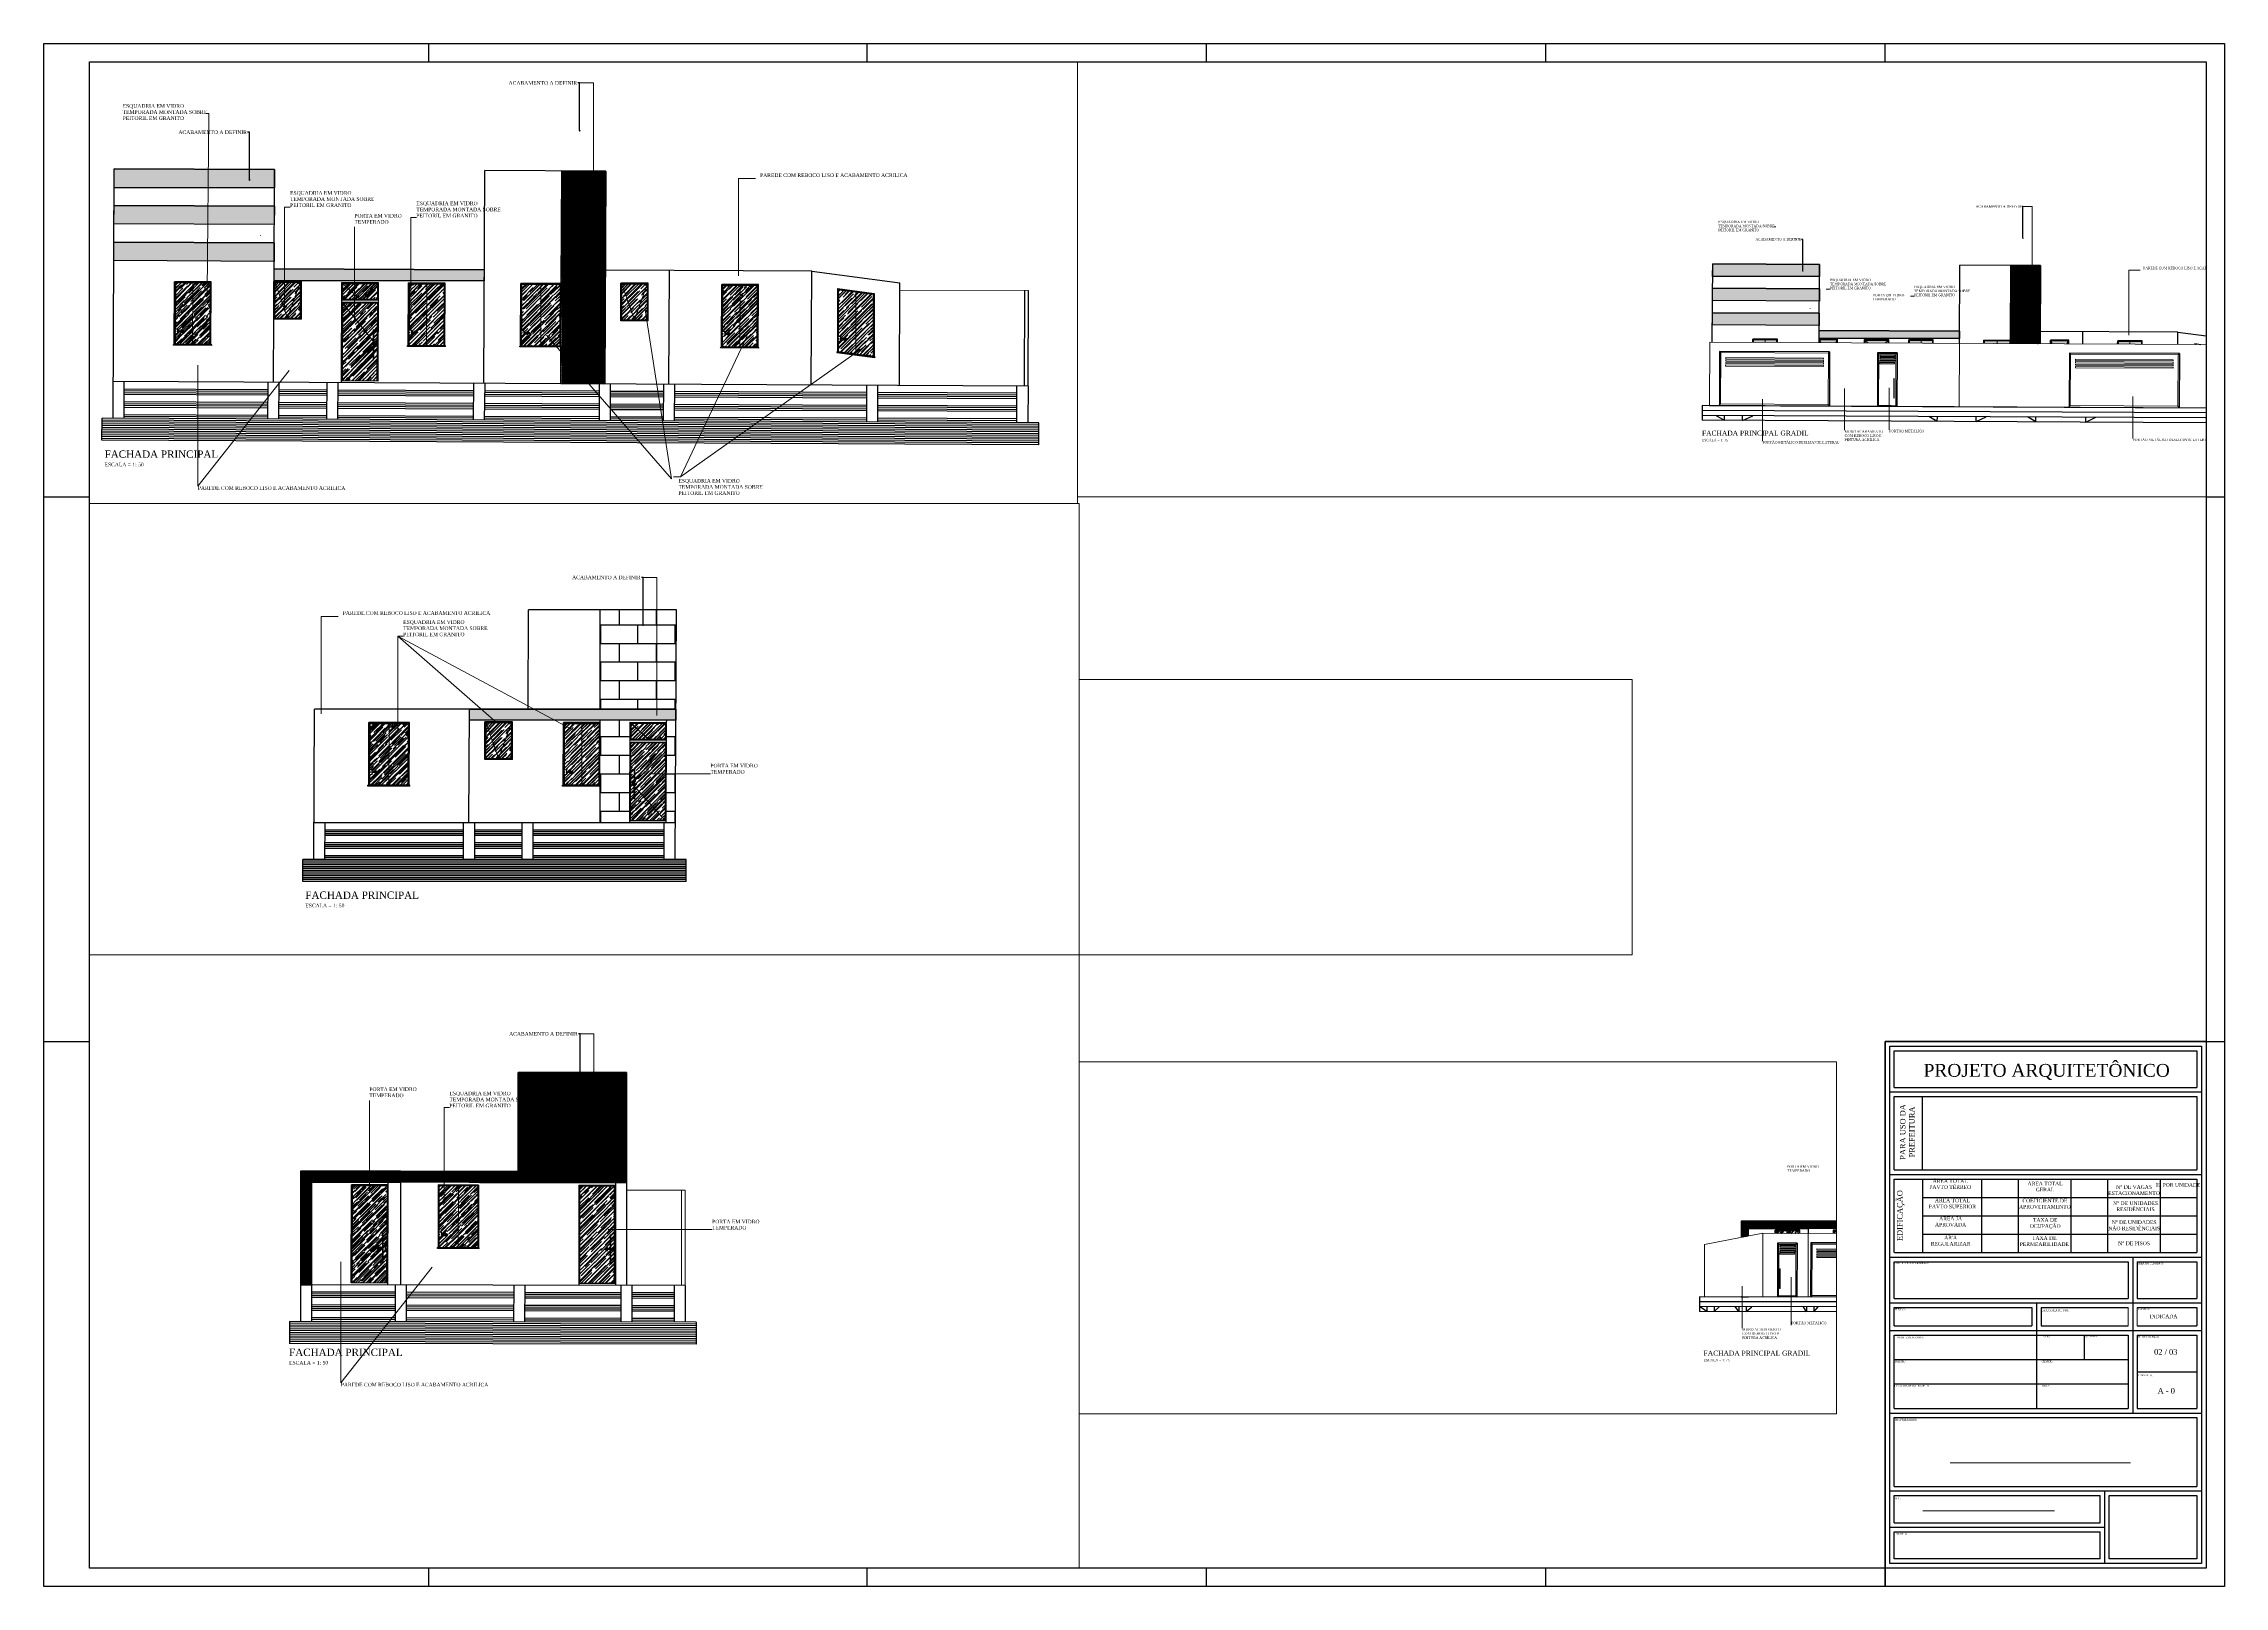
# Paper-space layout 'FLORABELA A0 1' of a CAD drawing. Header units: millimetres. Extents: x 34 to 153, y 58 to 142.
# The model-space entities are those that its viewports show. They can reach past a viewport. Long polylines and large blocks are cut down to what shows.
import ezdxf
from ezdxf import colors
from ezdxf.entities.mleader import LeaderData, LeaderLine
from ezdxf.math import Vec2, Vec3

# ---------------------------------------------------------------- set-up
doc = ezdxf.new("R2010")
doc.units = ezdxf.units.MM
doc.linetypes.add('HIDDEN', pattern=[9.525, 6.35, -3.175])
for name, color, linetype in [('01', 1, 'Continuous'), ('01-folha', 1, 'Continuous'), ('A0', 7, 'Continuous'), ('ACESSORIOS', 2, 'Continuous'), ('Grama', 84, 'Continuous'), ('JANELA', 2, 'Continuous'), ('Piso', 55, 'Continuous'), ('PN010', 1, 'Continuous'), ('Portas-Cotas', 2, 'Continuous'), ('Texto', 2, 'Continuous')]:
    doc.layers.add(name, color=color, linetype=linetype)
doc.layers.add('A0-LG', color=250, linetype='Continuous', plot=False)
doc.layers.add('A1-LG', color=7, linetype='Continuous', plot=False)
for name, color, linetype, lineweight in [('Fachadas - Varanda', 3, 'Continuous', 30), ('Hachura', 1, 'Continuous', 9), ('MURO', 3, 'Continuous', 0), ('Pilares Sub-solo', 7, 'Continuous', 70), ('Pisos Externos', 15, 'Continuous', 9), ('Portas - Janelas', 2, 'Continuous', 20), ('Projeção Portas', 55, 'HIDDEN', 5)]:
    doc.layers.add(name, color=color, linetype=linetype, lineweight=lineweight)
doc.styles.get("Standard").update_dxf_attribs({"font": 'arial.ttf'})
doc.styles.add('Valéria', font='romantic.ttf', dxfattribs={"height": 10})
pattern_1 = [(45, (-17167.139, 791.13), (8.6210459, 22.9894557), [152.4, -20.32, 50.8, -10.16]), (45, (-17161.176, 804.277), (-16.7391974, 2.3707876), [30.48, -3.3528, 60.96, -7.62]), (45, (-17169.654, 800.8283), (32.54444818, 42.17128274), [81.28, -14.224, 40.64, -10.16])]
pattern_2 = [(45, (0, 0), (-2.24506403, 2.24506403), []), (45, (0, 1.5875), (-2.24506403, 2.24506403), [])]
pattern_3 = [(45, (2223.852, 0), (8.6210459, 22.9894557), [152.4, -20.32, 50.8, -10.16]), (45, (2229.814, 13.147), (-16.7391974, 2.3707876), [30.48, -3.3528, 60.96, -7.62]), (45, (2221.337, 9.699), (32.5444482, 42.17128274), [81.28, -14.224, 40.64, -10.16])]

# ---------------------------------------------------------------- blocks, each defined once
blk = doc.blocks.new('_Dot')
at = {"color": 0, "linetype": 'ByBlock', "lineweight": -2}
blk.add_line((-0.5, 0), (-1, 0), dxfattribs=at)
at = {"color": 0, "linetype": 'ByBlock', "const_width": 0.5}
blk.add_lwpolyline([(-0.25, 0, 1), (0.25, 0, 1)], format="xyb", close=True, dxfattribs=at)

msp = doc.modelspace()

# ---------------------------------------------------------------- hatches: boundary and pattern name
h = msp.add_hatch()
h.set_pattern_fill('ANGLE', color=42)
h.set_pattern_definition([(0, (0, 0), (0, 6.985), [5.08, -1.905]), (90, (0, 0), (-6.985, 4e-16), [5.08, -1.905])])
h.paths.add_polyline_path([(116665.03915, 3188.27107), (117102.03418, 3186.18813), (117101.79586, 3136.1887), (116664.81762, 3136.1887)])
h.paths.add_polyline_path([(116664.5625, 3088.2722), (117101.55754, 3086.18926), (117101.31921, 3036.18983), (116664.32418, 3038.27277)])
h.paths.add_polyline_path([(116664.08586, 2988.27334), (117101.08089, 2986.1904), (117100.84257, 2936.19097), (116664.08586, 2938.27277)])
h = msp.add_hatch()
h.set_pattern_fill('STEEL', color=42)
h.set_pattern_definition(pattern_2)
h.paths.add_polyline_path([(117884.82529, 3182.45695), (118005.12392, 3181.88355), (118002.35938, 2601.89014), (117884.82529, 2601.89014)])
h = msp.add_hatch()
h.set_pattern_fill('ANGLE', color=42)
h.set_pattern_definition([(0, (5726.867, -13.8403), (0, 6.985), [5.08, -1.905]), (90, (5726.867, -13.8403), (-6.985, 4e-16), [5.08, -1.905])])
h.paths.add_polyline_path([(122391.90648, 3174.43072), (122828.90152, 3172.34778), (122828.66319, 3122.34835), (122391.68496, 3122.34835)])
h.paths.add_polyline_path([(122391.42984, 3074.43185), (122828.42487, 3072.34891), (122828.18655, 3022.34948), (122391.19151, 3024.43242)])
h.paths.add_polyline_path([(122390.95319, 2974.43299), (122827.94823, 2972.35005), (122827.7099, 2922.35062), (122390.95319, 2924.43242)])
h = msp.add_hatch()
h.set_pattern_fill('STEEL', color=42)
h.set_pattern_definition([(45, (5726.8673, -13.8403), (-2.24506403, 2.24506403), []), (45, (5726.8673, -12.253), (-2.24506403, 2.24506403), [])])
h.paths.add_polyline_path([(123611.69262, 3168.6166), (123731.99126, 3168.0432), (123728.88666, 2848.33447), (123611.35256, 2848.33447)])
h = msp.add_hatch()
h.set_pattern_fill('ANGLE', color=42)
h.set_pattern_definition([(0, (-0.572, -119.9986), (0, 6.985), [5.08, -1.905]), (90, (-0.572, -119.9986), (-6.985, 4e-16), [5.08, -1.905])])
h.paths.add_polyline_path([(117101.25813, 2915.71932), (117674.19561, 2912.98841), (117673.85315, 2884.30991), (117100.90266, 2884.30991)])
h = msp.add_hatch()
h.set_pattern_fill('ANGLE', color=42)
h.set_pattern_definition([(0, (5726.2954, -133.839), (0, 6.985), [5.08, -1.905]), (90, (5726.2954, -133.839), (-6.985, 4e-16), [5.08, -1.905])])
h.paths.add_polyline_path([(122828.12546, 2901.87897), (123401.06294, 2899.14806), (123400.72049, 2870.46956), (122827.76999, 2870.46956)])
h = msp.add_hatch()
h.set_pattern_fill('AR-B816', color=42, scale=0.25)
h.paths.add_polyline_path([(117551.98442, 1869.13215), (117397.18476, 1869.13215), (117397.18476, 1599.13215), (117551.98442, 1599.13215)])
h.paths.add_polyline_path([(117514.60224, 1785.65463, -1), (117514.60224, 1783.15463, -1)], flags=16)
h.paths.add_polyline_path([(117477.32221, 1569.13215), (117397.18476, 1569.13215), (117397.18476, 1391.13215), (117398.83424, 1391.13215), (117398.83014, 1389.13215), (117397.18476, 1389.13215), (117397.18476, 1289.13215), (117477.32221, 1289.13215)])
h.paths.add_polyline_path([(117603.53215, 1869.13215), (117551.98442, 1869.13215), (117551.98442, 1599.13215), (117603.53215, 1599.13215)])
h = msp.add_hatch(color=42)
h.dxf.hatch_style = 1
h.paths.add_polyline_path([(117040.76875, 1599.13215), (117603.53215, 1599.13215), (117603.53215, 1569.13215), (117040.76875, 1569.13215)])
h = msp.add_hatch()
h.set_pattern_fill('AR-B816', color=42, scale=0.25)
h.paths.add_polyline_path([(117603.53215, 1569.13215), (117578.63186, 1569.13215), (117578.5985, 1562.13215), (117577.93449, 1422.82573), (117602.83478, 1422.82573)])
h.paths.add_polyline_path([(117602.83478, 1422.82573), (117577.93449, 1422.82573), (117577.29724, 1289.13215), (117602.19752, 1289.13215)])
h = msp.add_hatch()
h.set_pattern_fill('LINE', color=42, scale=0.75)
h.paths.add_polyline_path([(117170.47063, 692.69168), (117465.47063, 692.69168), (117465.47063, 422.08641), (117170.47063, 423.3487)])
h.paths.add_polyline_path([(116849.67213, 423.3487), (117465.47063, 423.3487), (117465.47063, 392.08635), (116849.67472, 393.34863)])
h = msp.add_hatch()
h.set_pattern_fill('LINE', color=42, scale=0.75)
h.set_pattern_definition([(0, (5894.2087, 15.485), (0, 2.38125), [])])
h.paths.add_polyline_path([(123064.67935, 708.17663), (123359.67935, 708.17663), (123359.67935, 437.57136), (123064.67935, 438.83365)])
h.paths.add_polyline_path([(122743.88085, 438.83365), (123359.67935, 438.83365), (123359.67935, 407.5713), (122743.88344, 408.83358)])
h = msp.add_hatch()
h.set_pattern_fill('STEEL', color=42)
h.set_pattern_definition(pattern_2)
h.paths.add_polyline_path([(116576.42057, 113.90816), (116606.42057, 113.90816), (116606.42057, 393.84726), (116576.42057, 393.84726)])
h.paths.add_polyline_path([(116576.42057, 423.90881), (116849.61063, 423.90881), (116849.61063, 393.34876), (116576.42057, 393.90875)])
h = msp.add_hatch()
h.set_pattern_fill('STEEL', color=42)
h.set_pattern_definition([(45, (5894.2087, 15.485), (-2.24506403, 2.24506403), []), (45, (5894.2087, 17.0725), (-2.24506403, 2.24506403), [])])
h.paths.add_polyline_path([(122470.62642, 372.61945), (122500.62929, 378.30221), (122500.62929, 409.33221), (122470.62929, 409.33221)])
h.paths.add_polyline_path([(122470.62929, 439.39377), (122743.81935, 439.39377), (122743.81935, 408.83371), (122470.62929, 409.3937)])
at = {"layer": 'Grama', "transparency": 33554559}
h = msp.add_hatch(dxfattribs=at)
h.set_pattern_fill('AR-RROOF', color=33, scale=0.4, angle=45)
h.set_pattern_definition([(45, (-24365.699, 1038.868), (8.6210459, 22.9894557), [152.4, -20.32, 50.8, -10.16]), (45, (-24359.737, 1052.015), (-16.7391974, 2.3707876), [30.48, -3.3528, 60.96, -7.62]), (45, (-24368.214, 1048.566), (32.54444818, 42.17128274), [81.28, -14.224, 40.64, -10.16])])
h.paths.add_polyline_path([(117288.55445, 2875.29556), (117382.35319, 2875.29556), (117382.35319, 2832.84799), (117288.55445, 2832.84799)])
edge = h.paths.add_edge_path()
edge.add_arc((116832.39959, 2745.4754), 1, 279.209166277, 440.790833727)
edge.add_line((116832.55963, 2746.46251), (116832.55963, 2744.48829))
h.paths.add_polyline_path([(116848.46889, 2742.81497), (116853.07689, 2745.4754), (116848.46889, 2748.13583), (116848.46889, 2746.0514), (116847.31689, 2746.0514), (116847.31689, 2750.13115), (116855.38089, 2745.4754), (116847.31689, 2740.81965), (116847.31689, 2744.8994), (116848.46889, 2744.8994)])
h.paths.add_polyline_path([(116837.19762, 2739.2754), (116832.55963, 2739.2754), (116832.55963, 2710.02291), (116925.76256, 2710.02291), (116925.76256, 2877.46906), (116832.55963, 2877.46906), (116832.55963, 2751.6754), (116837.19762, 2751.6754), (116837.72267, 2745.4754)])
h.paths.add_polyline_path([(117370.74306, 2749.84468), (117372.74306, 2749.84468), (117372.74306, 2669.84468), (117370.74306, 2669.84468)])
h.paths.add_polyline_path([(117381.29504, 2704.84467), (117377.74307, 2704.84467), (117377.74307, 2714.84467), (117381.29504, 2714.84467), (117381.29504, 2822.29616), (117288.30183, 2822.29616), (117288.30183, 2610.85051), (117381.29504, 2610.85051)])
edge = h.paths.add_edge_path()
edge.add_arc((117469.99224, 2742.43631), 1, 279.21512532, 440.784874678)
edge.add_line((117470.15238, 2743.4234), (117470.15238, 2741.44922))
h.paths.add_polyline_path([(117487.21354, 2743.01231), (117487.21354, 2741.86031), (117478.57354, 2741.86031), (117478.57354, 2743.01231)])
h.paths.add_polyline_path([(117484.90954, 2743.01231), (117484.90954, 2747.09206), (117492.97354, 2742.43631), (117484.90954, 2737.78056), (117484.90954, 2741.86031), (117486.06154, 2741.86031), (117486.06154, 2739.77588), (117490.66954, 2742.43631), (117486.06154, 2745.09674), (117486.06154, 2743.01231)])
h.paths.add_polyline_path([(117470.15238, 2748.93631), (117475.64821, 2748.93631), (117476.19866, 2742.43631), (117475.64821, 2735.93631), (117470.15238, 2735.93631), (117470.15238, 2706.98382), (117563.35532, 2706.98382), (117563.35532, 2874.42997), (117470.15238, 2874.42997)])
edge = h.paths.add_edge_path()
edge.add_arc((117776.18887, 2740.97682), 1, 279.209166267, 440.790833731)
edge.add_line((117776.34891, 2741.96393), (117776.34891, 2739.98971))
h.paths.add_polyline_path([(117796.86617, 2740.97682), (117792.25817, 2743.63725), (117792.25817, 2741.55282), (117791.10617, 2741.55282), (117791.10617, 2745.63258), (117799.17017, 2740.97682), (117791.10617, 2736.32107), (117791.10617, 2740.40082), (117792.25817, 2740.40082), (117792.25817, 2738.31639)])
h.paths.add_polyline_path([(117784.77017, 2740.40082), (117784.77017, 2741.55282), (117793.41017, 2741.55282), (117793.41017, 2740.40082)])
h.paths.add_polyline_path([(117781.84483, 2734.47682), (117776.34891, 2734.47682), (117776.34891, 2705.47667), (117879.55173, 2705.47667), (117879.55173, 2872.97048), (117776.34891, 2872.97048), (117776.34891, 2747.47683), (117781.84483, 2747.47683), (117782.39529, 2740.97682)])
h = msp.add_hatch(dxfattribs=at)
h.set_pattern_fill('AR-RROOF', color=33, scale=0.4, angle=45)
h.set_pattern_definition([(45, (20213.187, -2652.776), (8.6210459, 22.9894557), [152.4, -20.32, 50.8, -10.16]), (45, (20219.15, -2639.629), (-16.7391974, 2.3707876), [30.48, -3.3528, 60.96, -7.62]), (45, (20210.672, -2643.0774), (32.5444482, 42.17128274), [81.28, -14.224, 40.64, -10.16])])
h.paths.add_polyline_path([(117103.11535, 2781.19275), (117172.11549, 2781.19275), (117172.31433, 2878.19275), (117103.31418, 2878.19275)])
h = msp.add_hatch(dxfattribs=at)
h.set_pattern_fill('AR-RROOF', color=33, scale=0.4, angle=45)
h.set_pattern_definition([(45, (21158.726, -2657.283), (8.6210459, 22.9894557), [152.4, -20.32, 50.8, -10.16]), (45, (21164.689, -2644.136), (-16.7391974, 2.3707876), [30.48, -3.3528, 60.96, -7.62]), (45, (21156.2114, -2647.584), (32.5444482, 42.17128274), [81.28, -14.224, 40.64, -10.16])])
h.paths.add_polyline_path([(118048.65472, 2776.68584), (118117.65486, 2776.68584), (118117.85369, 2873.68584), (118048.85355, 2873.68584)])
h = msp.add_hatch(dxfattribs=at)
h.set_pattern_fill('AR-RROOF', color=33, scale=0.4, angle=45)
h.paths.add_polyline_path([(118418.2177, 2871.36476), (118324.02433, 2871.36476), (118323.42137, 2744.86635), (118329.51536, 2744.86635), (118330.06582, 2738.36635), (118329.51536, 2731.86635), (118323.02432, 2731.86635), (118323.02432, 2701.9091), (118418.2177, 2701.9091)])
h.paths.add_polyline_path([(118338.7767, 2743.0221), (118346.8407, 2738.36635), (118338.7767, 2733.7106), (118338.7767, 2737.79035), (118332.4407, 2737.79035), (118332.4407, 2738.94235), (118338.7767, 2738.94235)], flags=16)
h = msp.add_hatch(dxfattribs=at)
h.set_pattern_fill('AR-RROOF', color=33, scale=0.4, angle=45)
h.set_pattern_definition(pattern_1)
h.paths.add_polyline_path([(118733.57554, 2846.28208), (118639.57554, 2858.4874), (118639.57554, 2731.70695), (118645.66954, 2731.70695), (118646.22, 2725.20695), (118645.66954, 2718.70695), (118639.57554, 2718.70695), (118639.57554, 2690.08553), (118733.57554, 2677.8802)])
h.paths.add_polyline_path([(118654.93088, 2729.8627), (118662.99488, 2725.20695), (118654.93088, 2720.5512), (118654.93088, 2724.63095), (118648.59488, 2724.63095), (118648.59488, 2725.78295), (118654.93088, 2725.78295)], flags=16)
h = msp.add_hatch(dxfattribs=at)
h.set_pattern_fill('AR-RROOF', color=33, scale=0.4, angle=45)
h.set_pattern_definition(pattern_3)
h.paths.add_polyline_path([(122559.42696, 2863.62871), (122653.37823, 2863.62871), (122653.37823, 2853.18077), (122559.42696, 2853.18077)])
h.paths.add_polyline_path([(122830.18152, 2864.3524), (122899.15636, 2864.3524), (122899.15636, 2852.00927), (122830.18152, 2852.00927)])
h.paths.add_polyline_path([(123015.42178, 2861.45521), (123109.37305, 2861.45521), (123109.37305, 2851.00727), (123015.42178, 2851.00727)])
h.paths.add_polyline_path([(123197.01972, 2860.58962), (123290.97099, 2860.58962), (123290.97099, 2850.14169), (123197.01972, 2850.14169)])
h.paths.add_polyline_path([(123503.21624, 2859.13013), (123607.1674, 2859.13013), (123607.1674, 2848.63454), (123503.21624, 2848.63454)])
h.paths.add_polyline_path([(123775.72088, 2859.84549), (123844.69573, 2859.84549), (123844.69573, 2847.50236), (123775.72088, 2847.50236)])
h.paths.add_polyline_path([(124050.88688, 2856.51966), (124144.83814, 2856.51966), (124144.83814, 2846.07173), (124050.88688, 2846.07173)])
h = msp.add_hatch(dxfattribs=at)
h.set_pattern_fill('AR-RROOF', color=33, scale=0.4, angle=45)
h.set_pattern_definition(pattern_1)
h.paths.add_polyline_path([(117394.1786, 1559.13145), (117347.53298, 1559.13179), (117347.49326, 1392.13249), (117393.83628, 1392.13215)])
h.paths.add_polyline_path([(117315.31181, 1431.7879), (117323.37581, 1427.13215), (117315.31181, 1422.4764), (117315.31181, 1426.55615), (117308.97581, 1426.55615), (117308.97581, 1427.70815), (117315.31181, 1427.70815)], flags=16)
h.paths.add_polyline_path([(117482.8722, 1391.78208, -1), (117480.8722, 1391.78208, -1)], flags=16)
h.paths.add_polyline_path([(117575.38403, 1558.98011), (117481.58749, 1560.05351), (117481.38509, 1517.5919), (117575.38403, 1517.14386)])
h.paths.add_polyline_path([(116874.10618, 1559.12835), (116822.10559, 1559.13025), (116821.30961, 1392.13405), (116873.31019, 1392.13215)])
h.paths.add_polyline_path([(116822.10559, 1559.13025), (116770.10501, 1559.13215), (116769.50678, 1433.62445), (116775.60077, 1433.62445), (116776.15123, 1427.12445), (116775.60077, 1420.62445), (116769.44482, 1420.62445), (116769.30903, 1392.13594), (116821.30961, 1392.13405)])
h.paths.add_polyline_path([(116784.86211, 1431.7802), (116792.92611, 1427.12445), (116784.86211, 1422.4687), (116784.86211, 1426.54845), (116778.52611, 1426.54845), (116778.52611, 1427.70045), (116784.86211, 1427.70045)], flags=16)
h.paths.add_polyline_path([(117491.441, 1354.50439), (117489.44091, 1354.50439), (117490.20353, 1434.50075), (117492.20344, 1434.48169)])
h.paths.add_polyline_path([(117480.82263, 1399.58859), (117484.8701, 1399.55001), (117484.77477, 1389.55046), (117480.77497, 1389.58859), (117480.32694, 1295.59443), (117574.32587, 1295.14638), (117575.33159, 1506.14398), (117481.33266, 1506.59203)])
h.paths.add_polyline_path([(117299.92115, 1433.63215), (117306.05047, 1433.63215), (117306.60092, 1427.13215), (117306.05047, 1420.63215), (117299.89451, 1420.63215), (117299.83609, 1392.13285), (117347.49326, 1392.13249), (117347.53298, 1559.13179), (117300.17841, 1559.13215)])
edge = h.paths.add_edge_path()
edge.add_arc((117300.3945, 1427.13215), 1, 240.760414262, 479.004692715)
edge.add_line((117299.90962, 1428.00673), (117299.90604, 1426.25956))
h = msp.add_hatch(dxfattribs=at)
h.set_pattern_fill('AR-RROOF', color=33, scale=0.4, angle=45)
h.set_pattern_definition([(45, (20196.154, -3969.837), (8.6210459, 22.9894557), [152.4, -20.32, 50.8, -10.16]), (45, (20202.117, -3956.69), (-16.7391974, 2.3707876), [30.48, -3.3528, 60.96, -7.62]), (45, (20193.64, -3960.138), (32.5444482, 42.17128274), [81.28, -14.224, 40.64, -10.16])])
h.paths.add_polyline_path([(117086.08322, 1464.13223), (117155.08337, 1464.13223), (117155.2822, 1561.13223), (117086.28206, 1561.13223)])
h = msp.add_hatch(dxfattribs=at)
h.set_pattern_fill('AR-RROOF', color=33, scale=0.4, angle=45)
h.paths.add_polyline_path([(116802.34717, 173.86413), (116800.34717, 173.86413), (116800.34717, 253.86413), (116802.34717, 253.86413)])
h.paths.add_polyline_path([(116789.12958, 212.74046), (116789.12958, 213.89246), (116797.76958, 213.89246), (116797.76958, 212.74046)])
h.paths.add_polyline_path([(116791.43358, 208.66071), (116783.36958, 213.31646), (116791.43358, 217.97221), (116791.43358, 213.89246), (116790.28158, 213.89246), (116790.28158, 215.97689), (116785.67358, 213.31646), (116790.28158, 210.65603), (116790.28158, 212.74046), (116791.43358, 212.74046)])
h.paths.add_polyline_path([(116811.55927, 208.86413), (116807.34718, 208.86413), (116807.34718, 218.86413), (116811.55927, 218.86413), (116811.55927, 383.61684), (116718.81742, 383.61684), (116718.81742, 119.43431), (116811.55927, 119.43431)])
h = msp.add_hatch(dxfattribs=at)
h.set_pattern_fill('AR-RROOF', color=33, scale=0.4, angle=45)
h.set_pattern_definition([(45, (5336.101, 8698.848), (8.6210459, 22.9894557), [152.4, -20.32, 50.8, -10.16]), (45, (5342.064, 8711.995), (-16.7391974, 2.3707876), [30.48, -3.3528, 60.96, -7.62]), (45, (5333.5864, 8708.547), (32.5444482, 42.17128274), [81.28, -14.224, 40.64, -10.16])])
h.paths.add_polyline_path([(116972.65181, 251.67781), (116972.65181, 250.52581), (116964.01181, 250.52581), (116964.01181, 251.67781)])
h.paths.add_polyline_path([(116971.49981, 251.67781), (116970.34781, 251.67781), (116970.34781, 255.75757), (116978.41181, 251.10181), (116970.34781, 246.44606), (116970.34781, 250.52581), (116971.49981, 250.52581), (116971.49981, 248.44138), (116976.10781, 251.10181), (116971.49981, 253.76224)])
h.paths.add_polyline_path([(116961.08647, 244.60181), (116953.93051, 244.60181), (116953.87007, 215.11825), (117059.86985, 214.90097), (117060.2157, 383.62363), (116955.21651, 384.12411), (116954.95716, 257.60181), (116961.08647, 257.60181), (116961.63693, 251.10181)])
h = msp.add_hatch(dxfattribs=at)
h.set_pattern_fill('AR-RROOF', color=33, scale=0.4, angle=45)
h.paths.add_polyline_path([(117411.11091, 210.15431), (117411.11091, 211.30631), (117419.75091, 211.30631), (117419.75091, 210.15431)])
h.paths.add_polyline_path([(117407.65491, 210.73031), (117412.26291, 208.06988), (117412.26291, 210.15431), (117413.41491, 210.15431), (117413.41491, 206.07456), (117405.35091, 210.73031), (117413.41491, 215.38607), (117413.41491, 211.30631), (117412.26291, 211.30631), (117412.26291, 213.39074)])
h.paths.add_polyline_path([(117338.47063, 382.3542), (117432.30327, 382.3542), (117432.30327, 118.15376), (117338.47063, 118.15376)])
h = msp.add_hatch(dxfattribs=at)
h.set_pattern_fill('AR-RROOF', color=33, scale=0.4, angle=45)
h.set_pattern_definition(pattern_3)
h.paths.add_polyline_path([(123232.67935, 397.83915), (123326.5127, 397.83915), (123326.5127, 387.65974), (123232.67935, 387.65974)])
h.paths.add_polyline_path([(122849.42318, 398.60906), (122954.40252, 398.60906), (122954.40252, 388.42251), (122849.42318, 388.42251)])
h.paths.add_polyline_path([(122613.02615, 399.10179), (122706.97873, 399.10179), (122706.97873, 388.92968), (122613.02615, 388.92968)])

# ---------------------------------------------------------------- linework, layer by layer
for p, q in [((116661.79796, 2508.27879, 9056.04215), (116665.03915, 3188.27107, 9056.04215)), ((117102.03418, 3186.18813, 1586.93176), (116665.03915, 3188.27107)), ((117100.58042, 2881.19275, 9056.04215), (117102.03418, 3186.18813, 9056.04215)), ((117672.36313, 2603.46306, 9056.04215), (117675.12767, 3183.45648, 9056.04215)), ((118005.12392, 3181.88355, 4866.46968), (117675.12767, 3183.45648, 3668.10016)), ((117883.36199, 2875.46044, 4429.60952), (117884.82529, 3182.45695, 4429.60952)), ((118002.35938, 2601.89014, 9056.04215), (118005.12392, 3181.88355, 9056.04215)), ((122390.38122, 2854.43435, 9056.04215), (122391.90648, 3174.43072, 9056.04215)), ((122828.90152, 3172.34778, 1586.93176), (122391.90648, 3174.43072)), ((122827.44776, 2867.3524, 9056.04215), (122828.90152, 3172.34778, 9056.04215)), ((123400.46974, 2849.61976, 9056.04215), (123401.99501, 3169.61613, 9056.04215)), ((123731.99126, 3168.0432, 4866.46968), (123401.99501, 3169.61613, 3668.10016)), ((123610.22933, 2861.62009, 4429.60952), (123611.69262, 3168.6166, 4429.60952)), ((117101.79586, 3136.1887, 1586.93176), (116664.80082, 3136.1887)), ((122828.66319, 3122.34835, 1586.93176), (122391.66816, 3122.34835)), ((117101.31921, 3036.18983, 1586.93176), (116664.32418, 3038.27277)), ((117101.55754, 3086.18926, 1586.93176), (116664.5625, 3088.2722)), ((122828.42487, 3072.34891, 1586.93176), (122391.42984, 3074.43185)), ((117101.08089, 2986.1904, 1586.93176), (116664.08586, 2988.27334)), ((122827.94823, 2972.35005, 1586.93176), (122390.95319, 2974.43299)), ((122828.18655, 3022.34948, 1586.93176), (122391.19151, 3024.43242)), ((117100.84257, 2936.19097, 1586.93176), (116663.84753, 2938.2739)), ((117673.84073, 2913.45954, 3668.10016), (117100.74724, 2916.19119, 1586.93176)), ((122827.7099, 2922.35062, 1586.93176), (122390.71487, 2924.43356)), ((117673.69774, 2883.45988, 3668.10016), (117100.59123, 2883.45988, 1586.36506)), ((118566.83059, 2909.2031, 6910.96071), (118003.83698, 2911.88661, 4866.46968)), ((118177.3574, 2601.05601, 9056.04215), (118178.83499, 2911.05249, 9056.04215)), ((118565.35299, 2599.20663, 9056.04215), (118566.83059, 2909.2031, 9056.04215)), ((118566.70821, 2909.21899, 6906.34034), (118806.68487, 2878.0595, 15967.00286)), ((118805.35026, 2598.06268, 9056.04215), (118806.68487, 2878.0595, 9056.04215)), ((123400.56507, 2869.61953, 3668.10016), (122827.45856, 2869.61953, 1586.36506)), ((123400.70807, 2899.61919, 3668.10016), (122827.61458, 2902.35084, 1586.93176)), ((124293.69792, 2895.36275, 6910.96071), (123730.70432, 2898.04626, 4866.46968)), ((123905.46401, 2847.2127, 9056.04215), (123905.70233, 2897.21214, 9056.04215)), ((124293.4596, 2845.36332, 9056.04215), (124293.69792, 2895.36275, 9056.04215)), ((124293.57555, 2895.37864, 6906.34034), (124533.5522, 2864.21915, 15967.00286)), ((117099.26964, 2606.19472, 9056.04215), (117100.12408, 2785.45272, 9056.04215)), ((117882.45205, 2702.46281, 4429.29961), (117881.97541, 2602.46395, 4429.29961)), ((119156.04628, 2596.39108, 9056.04215), (116662.27461, 2608.27765)), ((116691.79762, 2508.1358, 9056.04215), (116692.27427, 2608.13466, 9056.04215)), ((117084.10299, 2571.26661, 1532.46042), (116692.10744, 2573.13506, 108.94268)), ((117084.12682, 2576.26655, 1532.46042), (116692.13127, 2578.135, 108.94268)), ((117084.15065, 2581.2665, 1532.46042), (116692.1551, 2583.13494, 108.94268)), ((117084.17448, 2586.26644, 1532.46042), (116692.17894, 2588.13489, 108.94268)), ((117083.79317, 2506.26735, 9056.04215), (117084.26981, 2606.26621, 9056.04215)), ((117113.79283, 2506.12435, 9056.04215), (117114.26947, 2606.12322, 9056.04215)), ((117244.10117, 2570.50398, 2113.48806), (117114.10265, 2571.12362, 1641.4031)), ((117244.125, 2575.50392, 2113.48806), (117114.12648, 2576.12356, 1641.4031)), ((117244.14883, 2580.50386, 2113.48806), (117114.15031, 2581.1235, 1641.4031)), ((117244.17267, 2585.50381, 2113.48806), (117114.17414, 2586.12345, 1641.4031)), ((117244.26799, 2605.50358, 2167.95941), (117243.79135, 2505.50472, 2167.95941)), ((117274.26765, 2605.36059, 2167.95941), (117273.79101, 2505.36172, 2167.95941)), ((117644.49982, 2568.59548, 3567.52138), (117274.10083, 2570.36098, 2222.43075)), ((117644.55173, 2573.59529, 3567.62335), (117274.12466, 2575.36093, 2222.43075)), ((117644.60365, 2578.5951, 3567.72532), (117274.14849, 2580.36087, 2222.43075)), ((117644.65556, 2583.5949, 3567.82729), (117274.17233, 2585.36081, 2222.43075)), ((117644.86408, 2603.67838, 6316.67837), (117643.82584, 2503.68219, 3620.66795)), ((117674.86247, 2603.36691, 6316.67837), (117673.82422, 2503.37072, 3620.66795)), ((117987.19273, 2566.96203, 4811.99834), (117674.49996, 2568.45248, 3676.46578)), ((117987.21656, 2571.96197, 4811.99834), (117674.55187, 2573.45229, 3676.56775)), ((117987.24039, 2576.96192, 4811.99834), (117674.60378, 2578.4521, 3676.66972)), ((117987.26422, 2581.96186, 4811.99834), (117674.65569, 2583.45191, 3676.77169)), ((117987.35955, 2601.96163, 4866.46968), (117986.88291, 2501.96277, 4866.46968)), ((118017.35921, 2601.81864, 4866.46968), (118016.88257, 2501.81978, 4866.46968)), ((118162.19074, 2566.1279, 5447.49733), (118017.19239, 2566.81904, 4920.94102)), ((118162.21457, 2571.12784, 5447.49733), (118017.21622, 2571.81898, 4920.94102)), ((118162.2384, 2576.12779, 5447.49733), (118017.24005, 2576.81892, 4920.94102)), ((118162.26224, 2581.12773, 5447.49733), (118017.26388, 2581.81887, 4920.94102)), ((118162.35757, 2601.1275, 5501.96867), (118161.88092, 2501.12864, 5501.96867)), ((118192.35722, 2600.98451, 5501.96867), (118191.88058, 2500.98565, 5501.96867)), ((118715.88445, 2563.48872, 7458.21612), (118192.1904, 2565.98491, 5556.44001)), ((118715.90828, 2568.48866, 7458.21612), (118192.21423, 2570.98485, 5556.44001)), ((118715.93211, 2573.48861, 7458.21612), (118192.23806, 2575.98479, 5556.44001)), ((118715.95595, 2578.48855, 7458.21612), (118192.2619, 2580.98474, 5556.44001)), ((118716.05128, 2598.48832, 7512.68747), (118715.57463, 2498.48946, 7512.68747)), ((118746.05094, 2598.34533, 7512.68747), (118745.57429, 2498.34646, 7512.68747)), ((119125.87979, 2561.53448, 8947.09947), (118745.88411, 2563.34573, 7567.15881)), ((119125.90362, 2566.53442, 8947.09947), (118745.90794, 2568.34567, 7567.15881)), ((119125.92746, 2571.53436, 8947.09947), (118745.93177, 2573.34561, 7567.15881)), ((119125.95129, 2576.5343, 8947.09947), (118745.95561, 2578.34556, 7567.15881)), ((119125.56997, 2496.53521, 9056.04215), (119126.04662, 2596.53408, 9056.04215)), ((119156.04628, 2596.39108, 9056.04215), (119155.56963, 2496.39222, 9056.04215)), ((122349.1424, 2594.62796), (122348.85641, 2534.62864)), ((124912.53196, 2562.40933, 9163.94628), (122349.04707, 2574.62819, -145.25691)), ((124882.91361, 2582.55073, -145.25691), (122349.1424, 2594.62796, -9346.55598)), ((124912.62728, 2582.4091, 9163.94628), (122349.1424, 2594.62796, -145.25691)), ((124882.91361, 2582.55073, 9056.04215), (122379.14205, 2594.48497, -36.31423)), ((119185.52163, 2486.24934, 9164.98484), (116631.75064, 2498.4219, -108.94268)), ((119185.54546, 2491.24928, 9164.98484), (116631.77447, 2503.42184, -108.94268)), ((117083.817, 2511.26729, 1532.46042), (116691.82145, 2513.13574, 108.94268)), ((117083.84083, 2516.26723, 1532.46042), (116691.84528, 2518.13568, 108.94268)), ((117083.93616, 2536.26701, 1532.46042), (116691.94061, 2538.13546, 108.94268)), ((117083.95999, 2541.26695, 1532.46042), (116691.96445, 2543.1354, 108.94268)), ((117083.98383, 2546.26689, 1532.46042), (116691.98828, 2548.13534, 108.94268)), ((117084.00766, 2551.26684, 1532.46042), (116692.01211, 2553.13528, 108.94268)), ((117243.81518, 2510.50466, 2113.48806), (117113.81666, 2511.1243, 1641.4031)), ((117243.83901, 2515.5046, 2113.48806), (117113.84049, 2516.12424, 1641.4031)), ((117243.93434, 2535.50438, 2113.48806), (117113.93582, 2536.12401, 1641.4031)), ((117243.95818, 2540.50432, 2113.48806), (117113.95965, 2541.12396, 1641.4031)), ((117243.98201, 2545.50426, 2113.48806), (117113.98348, 2546.1239, 1641.4031)), ((117244.00584, 2550.50421, 2113.48806), (117114.00732, 2551.12384, 1641.4031)), ((117643.87688, 2508.59776, 3566.29772), (117273.81484, 2510.36167, 2222.43075)), ((117643.92879, 2513.59757, 3566.3997), (117273.83867, 2515.36161, 2222.43075)), ((117644.13644, 2533.59681, 3566.80758), (117273.934, 2535.36138, 2222.43075)), ((117644.18835, 2538.59662, 3566.90955), (117273.95783, 2540.36133, 2222.43075)), ((117644.24026, 2543.59643, 3567.01152), (117273.98167, 2545.36127, 2222.43075)), ((117644.29217, 2548.59624, 3567.11349), (117274.0055, 2550.36121, 2222.43075)), ((117986.90674, 2506.96271, 4811.99834), (117673.87701, 2508.45477, 3675.24213)), ((117986.93057, 2511.96265, 4811.99834), (117673.92892, 2513.45458, 3675.3441)), ((117987.0259, 2531.96243, 4811.99834), (117674.13657, 2533.45382, 3675.75198)), ((117987.04973, 2536.96237, 4811.99834), (117674.18848, 2538.45362, 3675.85395)), ((117987.07357, 2541.96231, 4811.99834), (117674.24039, 2543.45343, 3675.95592)), ((117987.0974, 2546.96226, 4811.99834), (117674.29231, 2548.45324, 3676.05789)), ((118161.90475, 2506.12858, 5447.49733), (118016.9064, 2506.81972, 4920.94102)), ((118161.92859, 2511.12853, 5447.49733), (118016.93023, 2511.81966, 4920.94102)), ((118162.02391, 2531.1283, 5447.49733), (118017.02556, 2531.81943, 4920.94102)), ((118162.04775, 2536.12824, 5447.49733), (118017.04939, 2536.81938, 4920.94102)), ((118162.07158, 2541.12819, 5447.49733), (118017.07323, 2541.81932, 4920.94102)), ((118162.09541, 2546.12813, 5447.49733), (118017.09706, 2546.81926, 4920.94102)), ((118176.88075, 2501.05714, 5501.96867), (118176.88075, 2501.05714, 5501.96867)), ((118715.59846, 2503.4894, 7458.21612), (118191.90441, 2505.98559, 5556.44001)), ((118715.6223, 2508.48934, 7458.21612), (118191.92824, 2510.98553, 5556.44001)), ((118715.71762, 2528.48912, 7458.21612), (118192.02357, 2530.98531, 5556.44001)), ((118715.74146, 2533.48906, 7458.21612), (118192.04741, 2535.98525, 5556.44001)), ((118715.76529, 2538.489, 7458.21612), (118192.07124, 2540.98519, 5556.44001)), ((118715.78912, 2543.48895, 7458.21612), (118192.09507, 2545.98514, 5556.44001)), ((119125.59381, 2501.53516, 8947.09947), (118745.59812, 2503.34641, 7567.15881)), ((119125.61764, 2506.5351, 8947.09947), (118745.62195, 2508.34635, 7567.15881)), ((119125.71297, 2526.53487, 8947.09947), (118745.71728, 2528.34612, 7567.15881)), ((119125.7368, 2531.53482, 8947.09947), (118745.74112, 2533.34607, 7567.15881)), ((119125.76063, 2536.53476, 8947.09947), (118745.76495, 2538.34601, 7567.15881)), ((119125.78446, 2541.5347, 8947.09947), (118745.78878, 2543.34595, 7567.15881)), ((124912.62728, 2522.40842, 9273.92752), (122348.85641, 2534.62864, -36.31423)), ((124912.43663, 2542.40956, 9163.94628), (122348.95174, 2554.62842, -145.25691)), ((122439.58692, 2533.78427, 28.56648), (122404.23432, 2553.953, -209.10408)), ((122514.26617, 2533.84022, 564.36539), (122555.85671, 2553.6422, 823.99641)), ((123310.47293, 2530.35655, 3346.81352), (123275.67086, 2550.21121, 3112.84408)), ((123468.80602, 2529.60185, 3921.62405), (123509.74888, 2549.09547, 4177.21197)), ((123713.32361, 2528.43636, 16202.24916), (123678.52154, 2548.29102, 15968.27972)), ((123917.32472, 2527.46399, 16834.12915), (123958.26758, 2546.95761, 17089.71707)), ((124441.7722, 2524.96421, 18847.58402), (124406.97013, 2544.81887, 18613.61457)), ((119185.30714, 2441.24985, 9164.98484), (116631.53615, 2453.42241, -108.94268)), ((119185.33097, 2446.24979, 9164.98484), (116631.55998, 2458.42235, -108.94268)), ((119185.3548, 2451.24974, 9164.98484), (116631.58381, 2463.42229, -108.94268)), ((119185.37863, 2456.24968, 9164.98484), (116631.60764, 2468.42224, -108.94268)), ((119185.40247, 2461.24962, 9164.98484), (116631.63148, 2473.42218, -108.94268)), ((119185.4263, 2466.24957, 9164.98484), (116631.65531, 2478.42212, -108.94268)), ((119185.45013, 2471.24951, 9164.98484), (116631.67914, 2483.42207, -108.94268)), ((119185.47396, 2476.24945, 9164.98484), (116631.70297, 2488.42201, -108.94268)), ((119185.4978, 2481.2494, 9164.98484), (116631.72681, 2493.42195, -108.94268)), ((117200.67056, 1599.13215, 17502.00528), (117201.95752, 1869.13215, 17502.00528)), ((117604.9621, 1869.13215, 7677.00528), (117201.95752, 1869.13215, 7677.00528)), ((117397.18476, 1599.13215, 7677.00528), (117397.18476, 1869.13215, 7677.00528)), ((117601.72087, 1189.13215, 17502.00528), (117604.9621, 1869.13215, 17502.00528)), ((116616.80969, 1189.13215, 17502.00528), (116618.76395, 1599.13215, 17502.00528)), ((117603.67514, 1599.13215, 7677.00528), (116618.76395, 1599.13215, 7677.00528)), ((116874.12049, 1562.13215, 17502.00528), (116874.12056, 1562.14645, 17502.00528)), ((116875.12051, 1562.13215, 17502.00528), (116875.12055, 1562.14168, 17502.00528)), ((117039.29113, 1289.13215, 17502.00528), (117040.76875, 1599.13215, 17502.00528)), ((117603.53215, 1569.13215, 7677.00528), (117040.62575, 1569.13215, 7677.00528)), ((117397.18476, 1559.13215, 7677.00528), (117397.17861, 1559.13215, 7677.00528)), ((117397.18476, 1560.13215, 7677.00528), (117397.18066, 1560.13215, 7677.00528)), ((117397.18476, 1562.13215, 7677.00528), (117397.18476, 1569.13215, 7677.00528)), ((117577.29724, 1289.13215, 17502.00528), (117578.5985, 1562.13215, 17502.00528)), ((117578.5985, 1562.13215, 17502.00528), (117578.63186, 1569.13215, 17502.00528)), ((117396.78547, 1389.13215, 7677.00528), (117396.78547, 1289.13215, 7677.00528)), ((117602.19752, 1289.13215, 7677.00528), (116617.28634, 1289.13215, 7677.00528)), ((116646.81003, 1189.13215, 17502.00528), (116647.28668, 1289.13215, 17502.00528)), ((117024.29113, 1254.13215, 7677.00528), (116647.11985, 1254.13215, 7677.00528)), ((117024.29113, 1259.13215, 7677.00528), (116647.14368, 1259.13215, 7677.00528)), ((117024.29113, 1264.13215, 7677.00528), (116647.16751, 1264.13215, 7677.00528)), ((117024.29113, 1269.13215, 7677.00528), (116647.19135, 1269.13215, 7677.00528)), ((117024.29113, 1289.13215, 7677.00528), (117024.29113, 1189.13215, 7677.00528)), ((117054.29113, 1289.13215, 7677.00528), (117054.29113, 1189.13215, 7677.00528)), ((117184.19295, 1269.13215, 7677.00528), (117054.29113, 1269.13215, 7677.00528)), ((117184.19295, 1264.13215, 7677.00528), (117054.29113, 1264.13215, 7677.00528)), ((117184.19295, 1259.13215, 7677.00528), (117054.29113, 1259.13215, 7677.00528)), ((117184.19295, 1254.13215, 7677.00528), (117054.29113, 1254.13215, 7677.00528)), ((117184.19295, 1289.13215, 7677.00528), (117184.19295, 1189.13215, 7677.00528)), ((117214.19295, 1289.13215, 7677.00528), (117214.19295, 1189.13215, 7677.00528)), ((117572.10185, 1269.13215, 7677.00528), (117214.19295, 1269.13215, 7677.00528)), ((117572.07802, 1264.13215, 7677.00528), (117214.19295, 1264.13215, 7677.00528)), ((117572.05419, 1259.13215, 7677.00528), (117214.19295, 1259.13215, 7677.00528)), ((117572.03036, 1254.13215, 7677.00528), (117214.19295, 1254.13215, 7677.00528)), ((117477.32221, 1294.60874, 7677.00528), (117477.32221, 1289.13215, 7677.00528)), ((117571.72053, 1189.13215, 17502.00528), (117572.19718, 1289.13215, 17502.00528)), ((117024.29113, 1194.13215, 7677.00528), (116646.83386, 1194.13215, 7677.00528)), ((117024.29113, 1199.13215, 7677.00528), (116646.85769, 1199.13215, 7677.00528)), ((117024.29113, 1219.13215, 7677.00528), (116646.95302, 1219.13215, 7677.00528)), ((117024.29113, 1224.13215, 7677.00528), (116646.97685, 1224.13215, 7677.00528)), ((117024.29113, 1229.13215, 7677.00528), (116647.00069, 1229.13215, 7677.00528)), ((117024.29113, 1234.13215, 7677.00528), (116647.02452, 1234.13215, 7677.00528)), ((117184.19295, 1234.13215, 7677.00528), (117054.29113, 1234.13215, 7677.00528)), ((117184.19295, 1229.13215, 7677.00528), (117054.29113, 1229.13215, 7677.00528)), ((117184.19295, 1224.13215, 7677.00528), (117054.29113, 1224.13215, 7677.00528)), ((117184.19295, 1219.13215, 7677.00528), (117054.29113, 1219.13215, 7677.00528)), ((117184.19295, 1199.13215, 7677.00528), (117054.29113, 1199.13215, 7677.00528)), ((117184.19295, 1194.13215, 7677.00528), (117054.29113, 1194.13215, 7677.00528)), ((117571.93503, 1234.13215, 7677.00528), (117214.19295, 1234.13215, 7677.00528)), ((117571.91119, 1229.13215, 7677.00528), (117214.19295, 1229.13215, 7677.00528)), ((117571.88736, 1224.13215, 7677.00528), (117214.19295, 1224.13215, 7677.00528)), ((117571.86353, 1219.13215, 7677.00528), (117214.19295, 1219.13215, 7677.00528)), ((117571.7682, 1199.13215, 7677.00528), (117214.19295, 1199.13215, 7677.00528)), ((117571.74437, 1194.13215, 7677.00528), (117214.19295, 1194.13215, 7677.00528)), ((117631.72121, 1184.13215, 7677.00528), (116586.80935, 1184.13215, 7677.00528)), ((117631.72121, 1179.13215, 7677.00528), (116586.80935, 1179.13215, 7677.00528)), ((117631.72121, 1174.13215, 7677.00528), (116586.80935, 1174.13215, 7677.00528)), ((117631.72121, 1169.13215, 7677.00528), (116586.80935, 1169.13215, 7677.00528)), ((117631.72121, 1164.13215, 7677.00528), (116586.80935, 1164.13215, 7677.00528)), ((117631.72121, 1159.13215, 7677.00528), (116586.80935, 1159.13215, 7677.00528)), ((117631.72121, 1154.13215, 7677.00528), (116586.80935, 1154.13215, 7677.00528)), ((117631.72121, 1149.13215, 7677.00528), (116586.80935, 1149.13215, 7677.00528)), ((117631.72121, 1144.13215, 7677.00528), (116586.80935, 1144.13215, 7677.00528)), ((117631.72121, 1139.13215, 7677.00528), (116586.80935, 1139.13215, 7677.00528)), ((117631.72121, 1134.13215, 7677.00528), (116586.80935, 1134.13215, 7677.00528)), ((116646.52335, 1128.98915, 17502.00528), (116646.52404, 1129.13215, 17502.00528)), ((117170.47063, 692.69168), (117170.47063, 422.69111)), ((117465.47063, 692.08698, 6049.56671), (117170.47063, 692.69168, 4039.54265)), ((117465.47063, 692.08698), (117465.47063, 112.08576)), ((116576.42057, 423.90881), (116576.42057, 13.90795)), ((117465.47063, 422.08641, 6053.33775), (116576.42057, 423.90881, -4.33013)), ((116606.42057, 423.90881), (116606.42057, 423.84732)), ((116849.61063, 423.34882), (116849.61063, 113.34817)), ((122470.62929, 439.39377), (122470.62929, 389.41416)), ((123359.67935, 437.57136, 6053.33775), (122470.62929, 439.39377, -4.33013)), ((122500.62929, 439.39377), (122500.62929, 439.33227)), ((122743.81935, 438.83377), (122743.81935, 388.85417)), ((116576.42057, 393.90875, -3.91113), (116576.35907, 393.90888, -4.33013)), ((117465.47063, 392.08635, 6053.75675), (116606.42057, 393.84726, 200.4981)), ((116606.42057, 393.84726), (116606.42057, 13.90795)), ((117432.30401, 385.39897), (117432.30401, 385.39757)), ((117433.30401, 385.39896), (117433.30401, 385.39803)), ((122470.62929, 409.3937, -3.91113), (122470.5678, 409.39383, -4.33013)), ((123359.67935, 407.5713, 6053.75675), (122500.62929, 409.33221, 200.4981)), ((122300.62935, 129.47511), (122300.50637, 69.47523)), ((123549.67935, 127.20174, 7556.66888), (122300.62935, 129.76208, -953.9093)), ((123519.67935, 127.24274, 7147.85), (122470.62929, 129.39312, -0.00043)), ((117625.47063, 111.75779, 7147.85), (116576.42057, 113.90816, -0.00043)), ((116606.42057, 113.84667), (116606.42057, 13.84646)), ((116834.61063, 93.37888, 1759.49328), (116606.42057, 93.84663, 204.68813)), ((116834.61063, 88.37887, 1759.56312), (116606.42057, 88.84662, 204.75797)), ((116834.61063, 83.37885, 1759.63295), (116606.42057, 83.84661, 204.8278)), ((116834.61063, 78.37884, 1759.70278), (116606.42057, 78.8466, 204.89764)), ((116834.61063, 113.37892), (116834.61063, 13.37871)), ((116864.61063, 113.31742), (116864.61063, 13.31721)), ((117157.98865, 92.71601, 3962.87499), (116864.61063, 93.31738, 1963.90251)), ((117157.99012, 87.71599, 3962.95483), (116864.61063, 88.31737, 1963.97234)), ((117157.99159, 82.71598, 3963.03468), (116864.61063, 83.31736, 1964.04218)), ((117157.99306, 77.71596, 3963.11453), (116864.61063, 78.31735, 1964.11201)), ((117158.02965, 112.71596, 3962.87499), (117157.82467, 12.71617, 3962.87499)), ((117188.02959, 112.65447, 3962.87499), (117187.8246, 12.65468, 3962.87499)), ((117450.47063, 92.11647, 5955.74217), (117187.98867, 92.65451, 4167.28435)), ((117450.47063, 87.11646, 5955.81201), (117187.99014, 87.6545, 4167.36419)), ((117450.47063, 82.11645, 5955.88184), (117187.99161, 82.65448, 4167.44404)), ((117450.47063, 77.11644, 5955.95167), (117187.99308, 77.65447, 4167.52389)), ((117450.47063, 112.14726), (117450.47063, 12.1163)), ((117480.47063, 112.14726), (117480.47063, 12.0548)), ((117595.47063, 91.81924, 6943.7201), (117480.47063, 92.05497, 6160.1514)), ((117595.47063, 86.81923, 6943.78994), (117480.47063, 87.05496, 6160.22123)), ((117595.47063, 81.81922, 6943.85977), (117480.47063, 82.05495, 6160.29107)), ((117595.47063, 76.81921, 6943.92961), (117480.47063, 77.05494, 6160.3609)), ((117595.47063, 111.81928), (117595.47063, 11.81907)), ((117625.47063, 111.75779), (117625.47063, 11.75758)), ((123549.67935, 67.20162, 7557.50689), (122300.50695, 69.76221, -953.90529)), ((123549.67935, 87.20166, 7557.22755), (122300.54795, 89.76217, -953.90529)), ((122330.62935, 69.70046), (122300.54795, 89.76217, -953.90529)), ((123549.67935, 107.2017, 7556.94821), (122300.58895, 109.76213, -953.90529)), ((122330.62935, 89.70051), (122330.62935, 69.70046)), ((122360.62935, 89.63901), (122360.62935, 69.70046)), ((122360.62935, 69.70046), (122382.25227, 89.59469, -397.20139)), ((122460.81582, 69.4336, 138.38173), (122445.82563, 89.46437, 35.96462)), ((122460.75364, 89.43377, 92.25449), (122460.81582, 69.4336, 138.38173)), ((122490.75398, 89.37228, 92.61141), (122490.81567, 69.52686, 138.38173)), ((122490.81567, 69.52686, 138.38173), (122513.94349, 89.32474, 500.09531)), ((122738.19204, 68.86503, 2130.49551), (122725.7159, 88.89065, 1943.03645)), ((122738.22347, 88.86501, 2039.58187), (122738.19202, 68.85786, 2130.5281)), ((122768.22341, 88.80351, 2039.64706), (122768.19199, 68.8107, 2130.5281)), ((122768.19199, 68.8107, 2130.5281), (122785.25754, 88.76859, 2348.73178)), ((117655.47063, 6.69607, 7353.72573), (116546.42057, 8.96944, -202.94314)), ((117655.47063, 1.69606, 7353.79557), (116546.42057, 3.96943, -202.87331)), ((116834.61063, 58.3788, 1759.98212), (116606.42057, 58.84655, 205.17697)), ((116834.61063, 53.37879, 1760.05195), (116606.42057, 53.84654, 205.2468)), ((116834.61063, 48.37878, 1760.12179), (116606.42057, 48.84653, 205.31664)), ((116834.61063, 43.37877, 1760.19162), (116606.42057, 43.84652, 205.38647)), ((116834.61063, 23.37873, 1760.47096), (116606.42057, 23.84648, 205.66581)), ((116834.61063, 18.37872, 1760.54079), (116606.42057, 18.84647, 205.73564)), ((117157.99894, 57.71591, 3963.43392), (116864.61063, 58.31731, 1964.39135)), ((117158.00041, 52.7159, 3963.51377), (116864.61063, 53.3173, 1964.46118)), ((117158.00188, 47.71588, 3963.59362), (116864.61063, 48.31729, 1964.53101)), ((117158.00335, 42.71587, 3963.67346), (116864.61063, 43.31728, 1964.60085)), ((117158.00923, 22.71582, 3963.99286), (116864.61063, 23.31723, 1964.88018)), ((117158.0107, 17.7158, 3964.0727), (116864.61063, 18.31722, 1964.95002)), ((117450.47063, 57.11639, 5956.23101), (117187.99896, 57.65442, 4167.84328)), ((117450.47063, 52.11638, 5956.30084), (117188.00043, 52.6544, 4167.92313)), ((117450.47063, 47.11637, 5956.37068), (117188.0019, 47.65439, 4168.00298)), ((117450.47063, 42.11636, 5956.44051), (117188.00337, 42.65438, 4168.08282)), ((117450.47063, 22.11632, 5956.71985), (117188.00925, 22.65432, 4168.40222)), ((117450.47063, 17.11631, 5956.78968), (117188.01072, 17.65431, 4168.48206)), ((117595.47063, 56.81917, 6944.20894), (117480.47063, 57.0549, 6160.64024)), ((117595.47063, 51.81916, 6944.27877), (117480.47063, 52.05489, 6160.71007)), ((117595.47063, 46.81915, 6944.34861), (117480.47063, 47.05488, 6160.7799)), ((117595.47063, 41.81914, 6944.41844), (117480.47063, 42.05487, 6160.84974)), ((117595.47063, 21.81909, 6944.69778), (117480.47063, 22.05482, 6161.12907)), ((117595.47063, 16.81908, 6944.76761), (117480.47063, 17.05481, 6161.19891)), ((117655.47063, -3.30395, 7353.8654), (116546.42057, -1.03058, -202.80348)), ((117655.47063, -8.30396, 7353.93524), (116546.42057, -6.03059, -202.73364)), ((117655.47063, -13.30397, 7354.00507), (116546.42057, -11.0306, -202.66381)), ((117655.47063, -18.30398, 7354.0749), (116546.42057, -16.03061, -202.59397)), ((117655.47063, -23.30399, 7354.14474), (116546.42057, -21.03063, -202.52414)), ((117655.47063, -28.304, 7354.21457), (116546.42057, -26.03064, -202.45431)), ((117655.47063, -33.30401, 7354.28441), (116546.42057, -31.03065, -202.38447)), ((117655.47063, -38.30402, 7354.35424), (116546.42057, -36.03066, -202.31464)), ((117655.47063, -43.30403, 7354.42407), (116546.42057, -41.03067, -202.24481))]:
    msp.add_line(p, q)
for points in [[(116665.03915, 3188.27107), (117102.03418, 3186.18813), (117101.79586, 3136.1887), (116664.81762, 3136.1887)], [(122391.90648, 3174.43072), (122828.90152, 3172.34778), (122828.66319, 3122.34835), (122391.68496, 3122.34835)], [(117170.47063, 692.69168), (117465.47063, 692.69168), (117465.47063, 422.08641), (117170.47063, 423.3487)], [(116849.67213, 423.3487), (117465.47063, 423.3487), (117465.47063, 392.08635), (116849.67472, 393.34863)], [(122743.88085, 438.83365), (123359.67935, 438.83365), (123359.67935, 407.5713), (122743.88344, 408.83358)]]:
    msp.add_lwpolyline(points, close=True)
for points, elevation in [([(117882.70746, 2704.41317), (117884.82529, 3182.45695), (118005.12392, 3181.88355), (118002.35938, 2601.89014), (117882.2558, 2602.46261), (117882.69881, 2702.46163)], 4429.60952), ([(123610.27497, 2848.61972), (123611.69262, 3168.6166), (123731.99126, 3168.0432), (123730.46599, 2848.04683)], 4429.60952), ([(122439.58692, 2533.78427), (122439.68225, 2553.78404)], 28.56648), ([(122514.26617, 2533.84022), (122514.3615, 2553.83999)], 564.36539), ([(123310.47293, 2530.35655), (123310.56678, 2550.04488)], 3346.81352), ([(123468.80602, 2529.60185), (123468.89987, 2549.29018)], 3921.62405), ([(123713.32361, 2528.43636), (123713.41746, 2548.12469)], 16202.24916), ([(123917.32472, 2527.46399), (123917.42004, 2547.46376)], 16834.12915)]:
    msp.add_lwpolyline(points, dxfattribs=dict(elevation=elevation))
for points, elevation in [([(116664.5625, 3088.2722), (117101.55754, 3086.18926), (117101.31921, 3036.18983), (116664.32418, 3038.27277)], 0), ([(122391.42984, 3074.43185), (122828.42487, 3072.34891), (122828.18655, 3022.34948), (122391.19151, 3024.43242)], 0), ([(116664.08586, 2988.27334), (117101.08089, 2986.1904), (117100.84257, 2936.19097), (116664.08586, 2938.27277)], 0), ([(122390.95319, 2974.43299), (122827.94823, 2972.35005), (122827.7099, 2922.35062), (122390.95319, 2924.43242)], 0), ([(117100.74724, 2916.19119), (117673.84073, 2913.45954), (117673.69774, 2883.45988), (117100.74724, 2883.45988)], 1586.93176), ([(122827.61458, 2902.35084), (123400.70807, 2899.61919), (123400.56507, 2869.61953), (122827.61458, 2869.61953)], 1586.93176), ([(117040.76875, 1599.13215), (117603.53215, 1599.13215), (117603.53215, 1569.13215), (117040.76875, 1569.13215)], 7677.00528)]:
    msp.add_lwpolyline(points, close=True, dxfattribs=dict(elevation=elevation))
for points in [[(116849.61063, 423.34882), (116576.42057, 423.90881), (116576.40723, 113.90819), (116606.42057, 113.90819), (116606.42057, 393.84726), (116849.61063, 393.34876), (116849.67213, 423.3487)], [(122743.81935, 438.83377), (122470.62929, 439.39377), (122470.62642, 372.61945)], [(122500.62929, 378.30221), (122500.62929, 409.33221), (122743.81935, 408.83371), (122743.88085, 438.83365)], [(122470.61595, 129.39314), (122500.62929, 129.39314)]]:
    msp.add_lwpolyline(points)
at = {"layer": '01'}
for p, q in [((116830.75888, 2709.47573, 9056.04215), (116831.56441, 2878.47381, 9056.04215)), ((116926.75778, 2709.01815, 9056.04215), (116927.56331, 2878.01623, 9056.04215)), ((117774.54815, 2704.97716, 12483.37898), (117775.35368, 2873.97524, 12483.37898)), ((122558.37931, 2853.63359, 9056.04215), (122558.43174, 2864.63346, 9056.04215)), ((122654.37822, 2853.17601, 9056.04215), (122654.43065, 2864.17588, 9056.04215)), ((123502.16859, 2849.13501, 12483.37898), (123502.22102, 2860.13489, 12483.37898)), ((116926.75778, 2709.01815, 958.69562), (116830.75888, 2709.47573, 610.07903)), ((117880.54695, 2704.47191, 4422.34667), (117774.54815, 2704.97716, 4037.41586))]:
    msp.add_line(p, q, dxfattribs=at)
at = {"layer": 'ACESSORIOS'}
for p, q in [((116929.57282, 2880.00668, 965.95846), (116829.57396, 2880.48332, 602.81618)), ((116928.75776, 2709.00862, 9056.04215), (116929.57282, 2880.00668, 9056.04215)), ((117100.10919, 2778.19275, 1587.00338), (117100.32033, 2881.19275, 1587.00338)), ((117175.32118, 2881.19227, 5201.76298), (117100.32033, 2881.19275, 1587.00338)), ((117175.10935, 2778.19275, 1587.00338), (117175.32048, 2881.19275, 1587.00338)), ((117385.56764, 2877.83318, 2621.88725), (117285.56878, 2878.30982, 2258.74497)), ((117466.35185, 2706.48664, 9056.04215), (117467.16672, 2877.44423, 9056.04215)), ((117567.16558, 2876.96759, 3281.35363), (117467.16672, 2877.44423, 2918.21135)), ((117566.35006, 2705.8724, 9056.04215), (117567.16558, 2876.96759, 9056.04215)), ((117772.54818, 2704.98669, 9056.04215), (117773.36324, 2875.98475, 9056.04215)), ((117882.5467, 2704.41394, 9056.04215), (117883.36199, 2875.46044, 9056.04215)), ((118045.64856, 2773.68584, 5020.69559), (118045.85969, 2876.68584, 5020.69559)), ((118120.86054, 2876.68536, 8635.45518), (118045.85969, 2876.68584, 5020.69559)), ((118120.64872, 2773.68584, 5020.69559), (118120.85985, 2876.68584, 5020.69559)), ((118320.219, 2702.41668, 8106.87756), (118321.03387, 2873.37427, 8106.87756)), ((118421.03274, 2872.89763, 2332.18904), (118321.03387, 2873.37427, 1969.04676)), ((118420.21721, 2701.80244, 8106.87756), (118421.03274, 2872.89763, 8106.87756)), ((118636.57554, 2861.90212, 3375.00113), (118736.57554, 2848.91773, 7150.64447)), ((118636.57554, 2861.90212, 5231.5229), (118636.57554, 2689.46666, 6062.8617)), ((122656.44016, 2866.16633, 965.95846), (122556.4413, 2866.64297, 602.81618)), ((122656.3782, 2853.16647, 9056.04215), (122656.44016, 2866.16633, 9056.04215)), ((122827.15691, 2852.35246, 1587.00338), (122827.18766, 2867.3524, 1587.00338)), ((122902.18851, 2867.35192, 5201.76298), (122827.18766, 2867.3524, 1587.00338)), ((122902.15634, 2851.99497, 1587.00338), (122902.18782, 2867.3524, 1587.00338)), ((123112.43498, 2863.99283, 2621.88725), (123012.43612, 2864.46947, 2258.74497)), ((123193.97209, 2850.60403, 9056.04215), (123194.03405, 2863.60388, 9056.04215)), ((123294.03292, 2863.12724, 3281.35363), (123194.03405, 2863.60388, 2918.21135)), ((123293.97095, 2850.12739, 9056.04215), (123294.03292, 2863.12724, 9056.04215)), ((123500.16861, 2849.14455, 9056.04215), (123500.23057, 2862.1444, 9056.04215)), ((123610.16736, 2848.62024, 9056.04215), (123610.22933, 2861.62009, 9056.04215)), ((123772.69628, 2847.84554, 5020.69559), (123772.72703, 2862.84549, 5020.69559)), ((123847.72788, 2862.84501, 8635.45518), (123772.72703, 2862.84549, 5020.69559)), ((123847.6957, 2847.48806, 5020.69559), (123847.72718, 2862.84549, 5020.69559)), ((124047.83924, 2846.53407, 8106.87756), (124047.90121, 2859.53392, 8106.87756)), ((124147.90007, 2859.05728, 2332.18904), (124047.90121, 2859.53392, 1969.04676)), ((124147.83811, 2846.05743, 8106.87756), (124147.90007, 2859.05728, 8106.87756)), ((118736.57554, 2848.91773, 5294.1227), (118736.57554, 2676.48228, 6125.4615)), ((122420.19026, 2816.43665, 9201.29906), (122419.14164, 2596.43915, 9201.29906)), ((122870.18514, 2814.29175, 10944.382), (122420.19026, 2816.43665, 9310.24175)), ((122420.19026, 2816.43665, 9201.29906), (122425.16637, 2811.41288, 9201.29906)), ((122865.16137, 2809.31564, 9201.29906), (122870.18514, 2814.29175, 9201.29906)), ((122870.18514, 2814.29175, 9201.29906), (122869.13652, 2594.29425, 9201.29906)), ((123066.18321, 2811.21268, 2454.84299), (123065.13459, 2591.21518, 2454.84299)), ((123146.1823, 2810.83137, 5200.19862), (123066.18321, 2811.21268, 4909.6848)), ((123071.15932, 2806.18891, 2454.84299), (123066.18321, 2811.21268, 2454.84299)), ((123141.15852, 2805.85526, 5182.0415), (123146.1823, 2810.83137, 5200.19862)), ((123146.1823, 2810.83137, 2454.84299), (123145.13368, 2590.83387, 2454.84299)), ((123850.27376, 2809.62015, 12869.39922), (123849.22514, 2589.62265, 12869.39922)), ((124300.26865, 2807.47525, 14612.48216), (123850.27376, 2809.62015, 12978.34191)), ((123850.27376, 2809.62015, 12869.39922), (123855.24987, 2804.59638, 12869.39922)), ((124295.24487, 2802.49914, 12869.39922), (124300.26865, 2807.47525, 12869.39922)), ((124300.26865, 2807.47525, 12869.39922), (124299.22003, 2587.47775, 12869.39922)), ((124363.44288, 2848.06177, 3375.00113), (124387.68406, 2844.9142, 4290.26174)), ((124363.44288, 2848.06177, 5231.5229), (124363.44288, 2845.02975, 5246.14077)), ((117175.11003, 2778.19218, 120010.52327), (117100.10918, 2778.19267, 116395.76368)), ((118120.64939, 2773.68527, 123444.21548), (118045.64855, 2773.68575, 119829.45588)), ((117568.34096, 2703.96002, 3288.61648), (117464.34215, 2704.45573, 2910.94851)), ((117884.53737, 2702.45287, 4436.87236), (117770.53867, 2702.99625, 4022.89017)), ((118422.20812, 2699.89006, 2339.45189), (118318.2093, 2700.38577, 1961.78392)), ((118634.57554, 2689.72635, 4130.82706), (118738.57554, 2676.22259, 8057.49613)), ((118634.57554, 2689.72635, 6061.6097), (118634.57554, 2687.70956, 6071.33297)), ((118634.57554, 2687.70956, 4140.55032), (118738.57554, 2674.2058, 8067.21939)), ((118738.57554, 2676.22259, 6126.71349), (118738.57554, 2674.2058, 6136.43675)), ((122419.14164, 2596.43915, 9201.29906), (122424.16541, 2601.41526, 9201.29906)), ((122869.13652, 2594.29425, 9201.29906), (122864.16041, 2599.31802, 9201.29906)), ((123065.13459, 2591.21518, 2454.84299), (123070.15836, 2596.19129, 2454.84299)), ((123145.13368, 2590.83387, 2454.84299), (123140.15757, 2595.85764, 2454.84299)), ((123849.22514, 2589.62265, 12869.39922), (123854.24892, 2594.59876, 12869.39922)), ((124299.22003, 2587.47775, 12869.39922), (124294.24392, 2592.50152, 12869.39922)), ((116631.51232, 2448.42246, 9056.04215), (116631.7983, 2508.42178, 9056.04215)), ((119185.56929, 2496.24923, 9164.98484), (116631.7983, 2508.42178, -108.94268)), ((119185.28331, 2436.24991, 9164.98484), (116631.51232, 2448.42246, -108.94268)), ((119185.28331, 2436.24991, 9056.04215), (119185.56929, 2496.24923, 9056.04215)), ((116766.30421, 1391.13215, 17502.00528), (116767.11928, 1562.13215, 17502.00528)), ((116877.12053, 1562.13215, 7677.00528), (116767.11928, 1562.13215, 7677.00528)), ((116876.30541, 1391.12182, 17502.00528), (116877.12053, 1562.13215, 17502.00528)), ((117083.07707, 1461.13223, -107131.75502), (117083.2882, 1564.13223, -107131.75502)), ((117158.28905, 1564.13175, -103516.99542), (117083.2882, 1564.13223, -107131.75502)), ((117158.07723, 1461.13223, -107131.75502), (117158.28836, 1564.13223, -107131.75502)), ((117296.83403, 1391.13215, -107131.75502), (117297.18455, 1562.13215, -107131.75502)), ((117397.18476, 1562.13215, 7677.00528), (117297.18455, 1562.13215, 7677.00528)), ((117394.18475, 1562.13215, -107131.75502), (117394.18477, 1562.1383, -107131.75502)), ((117395.18476, 1562.13215, -107131.75502), (117395.18477, 1562.13625, -107131.75502)), ((117396.83424, 1391.13215, -107131.75502), (117397.18476, 1562.13215, -107131.75502)), ((117478.60189, 1563.08211, 879.7081), (117578.59848, 1562.12882, 879.7081)), ((117158.0779, 1461.13167, 11291.76487), (117083.07705, 1461.13215, 7677.00528)), ((116878.29595, 1389.13215, 7677.00528), (116764.29465, 1389.13215, 7677.00528)), ((117294.82993, 1389.13215, -107131.75502), (117294.83403, 1391.13215, -107131.75502)), ((117398.83014, 1389.13215, 7677.00528), (117294.82993, 1389.13215, 7677.00528)), ((117296.83403, 1391.13215, 7677.00528), (117294.83403, 1391.13215, 7677.00528)), ((117398.83424, 1391.13215, 7677.00528), (117396.83424, 1391.13215, 7677.00528)), ((117398.83014, 1389.13215, -107131.75502), (117398.83424, 1391.13215, -107131.75502)), ((116586.52335, 1129.13215, 17502.00528), (116586.80935, 1189.13215, 17502.00528)), ((117631.72121, 1189.13215, 7677.00528), (116586.80935, 1189.13215, 7677.00528)), ((117631.43454, 1128.98915, 17502.00528), (117631.72121, 1189.13215, 17502.00528)), ((117631.43522, 1129.13215, 7677.00528), (116586.52335, 1129.13215, 7677.00528)), ((116714.5556, 118.89667), (116715.83172, 386.62297)), ((116815.83188, 386.41798, 5.05329), (116715.83172, 386.62297, -676.31189)), ((116952.22063, 386.13841, 2556.75332), (116951.87008, 215.12306, 2556.75332)), ((117062.21979, 385.6141, 2556.75332), (117061.86985, 214.89687, 2556.75332)), ((117335.47063, 385.35281), (117435.30401, 385.39896)), ((117335.47063, 385.35281), (117335.47063, 112.35224)), ((122609.97857, 389.12852), (122610.04044, 402.10792)), ((122710.0406, 401.90294, 5.05329), (122610.04044, 402.10792, -676.31189)), ((122846.42935, 401.62336, 2556.75332), (122846.40275, 388.64389, 2556.75332)), ((122619.39556, 349.19031, -1857.7872), (122618.34694, 129.19281, -1857.7872)), ((122699.39465, 348.809, 887.56843), (122619.39556, 349.19031, 597.05461)), ((122624.37167, 344.16654, -1857.7872), (122619.39556, 349.19031, -1857.7872)), ((122694.37088, 343.83288, 869.41132), (122699.39465, 348.809, 887.56843)), ((122699.39465, 348.809, -1857.7872), (122698.34603, 128.81149, -1857.7872)), ((122755.59008, 350.31914, 1921.48443), (122754.54146, 130.32164, 1921.48443)), ((123205.58497, 348.17423, 3664.56737), (122755.59008, 350.31914, 2030.42712)), ((122755.59008, 350.31914, 1921.48443), (122760.56619, 345.29536, 1921.48443)), ((117063.86032, 212.89279, 1489.90684), (116949.86054, 213.12647, 713.15329)), ((122618.34694, 129.19281, -1857.7872), (122623.37072, 134.16892, -1857.7872)), ((122698.34603, 128.81149, -1857.7872), (122693.36992, 133.83527, -1857.7872)), ((122754.54146, 130.32164, 1921.48443), (122759.56523, 135.29775, 1921.48443)), ((117655.47063, 11.69608, 7353.6559), (116546.42057, 13.96945, -203.01298)), ((116546.42057, 13.90795), (116546.42057, -46.09217)), ((117655.47063, 11.69608), (117655.47063, -48.30404)), ((117655.47063, -48.30404, 7354.49391), (116546.42057, -46.03068, -202.17497))]:
    msp.add_line(p, q, dxfattribs=at)
at = {"layer": 'Fachadas - Varanda'}
for p, q in [((117284.26754, 2605.31292, 9056.04215), (117285.56878, 2878.30982, 9056.04215)), ((119146.04639, 2596.43875, 9056.04215), (119147.28567, 2856.4358, 9056.04215)), ((119156.04628, 2596.39108, 9056.04215), (119157.28555, 2856.38813, 9056.04215)), ((123012.37415, 2851.46962, 9056.04215), (123012.43612, 2864.46947, 9056.04215)), ((117577.29724, 1289.13215, 7677.00528), (117578.59848, 1562.12882, 7677.00528)), ((116814.53063, 113.42008), (116815.86524, 393.41793)), ((117435.47063, 392.14784), (117435.47063, 112.08576)), ((122709.97873, 388.92353), (122710.0406, 401.90294))]:
    msp.add_line(p, q, dxfattribs=at)
at = {"layer": 'Hachura'}
for p, q in [((116927.56331, 2878.01623, 958.69562), (116831.56441, 2878.47381, 610.07903)), ((117102.1133, 2780.19275, 1587.00338), (117102.31623, 2879.19275, 1587.00338)), ((117173.31638, 2879.19275, 106570.76368), (117102.31623, 2879.19275, 106570.76368)), ((117173.11345, 2780.19275, 1587.00338), (117173.31638, 2879.19275, 1587.00338)), ((117287.3495, 2832.30081, 9056.04215), (117287.55923, 2876.30031, 9056.04215)), ((117383.55813, 2875.84273, 2614.62441), (117287.55923, 2876.30031, 2266.00782)), ((117383.34841, 2831.84323, 9056.04215), (117383.55813, 2875.84273, 9056.04215)), ((117468.35163, 2706.43664, 9056.04215), (117469.15716, 2875.43472, 9056.04215)), ((117565.15607, 2874.97715, 3274.09079), (117469.15716, 2875.43472, 2925.4742)), ((117564.35054, 2705.97906, 9056.04215), (117565.15607, 2874.97715, 9056.04215)), ((117881.35248, 2873.46999, 4422.34667), (117775.35368, 2873.97524, 4037.41586)), ((117880.54695, 2704.47191, 9056.04215), (117881.35248, 2873.46999, 9056.04215)), ((118047.65266, 2775.68584, 5020.69559), (118047.8556, 2874.68584, 5020.69559)), ((118118.85575, 2874.68584, 110004.45588), (118047.8556, 2874.68584, 110004.45588)), ((118118.65281, 2775.68584, 5020.69559), (118118.85575, 2874.68584, 5020.69559)), ((118322.21879, 2702.36668, 8106.87756), (118323.02432, 2871.36476, 8106.87756)), ((118419.02323, 2870.90718, 2324.9262), (118323.02432, 2871.36476, 1976.30961)), ((118418.2177, 2701.9091, 8106.87756), (118419.02323, 2870.90718, 8106.87756)), ((118638.57554, 2859.62564, 3460.23726), (118734.57554, 2847.16063, 7084.85486)), ((118638.57554, 2859.62564, 5242.49816), (118638.57554, 2689.20698, 6064.1137)), ((122654.43065, 2864.17588, 958.69562), (122558.43174, 2864.63346, 610.07903)), ((122829.1569, 2852.34292, 1587.00338), (122829.18357, 2865.3524, 1587.00338)), ((122900.18372, 2865.3524, 106570.76368), (122829.18357, 2865.3524, 106570.76368)), ((122900.15635, 2852.00451, 1587.00338), (122900.18372, 2865.3524, 1587.00338)), ((123014.37413, 2851.46009, 9056.04215), (123014.42656, 2862.45996, 9056.04215)), ((123110.42547, 2862.00238, 2614.62441), (123014.42656, 2862.45996, 2266.00782)), ((123110.37304, 2851.00251, 9056.04215), (123110.42547, 2862.00238, 9056.04215)), ((123195.97207, 2850.5945, 9056.04215), (123196.0245, 2861.59437, 9056.04215)), ((123292.02341, 2861.1368, 3274.09079), (123196.0245, 2861.59437, 2925.4742)), ((123291.97098, 2850.13692, 9056.04215), (123292.02341, 2861.1368, 9056.04215)), ((123608.21981, 2859.62964, 4422.34667), (123502.22102, 2860.13489, 4037.41586)), ((123608.16738, 2848.62977, 9056.04215), (123608.21981, 2859.62964, 9056.04215)), ((123774.69626, 2847.83601, 5020.69559), (123774.72293, 2860.84549, 5020.69559)), ((123845.72308, 2860.84549, 110004.45588), (123774.72293, 2860.84549, 110004.45588)), ((123845.69572, 2847.49759, 5020.69559), (123845.72308, 2860.84549, 5020.69559)), ((124049.83922, 2846.52454, 8106.87756), (124049.89165, 2857.52441, 8106.87756)), ((124145.89056, 2857.06684, 2324.9262), (124049.89165, 2857.52441, 1976.30961)), ((124145.83813, 2846.06696, 8106.87756), (124145.89056, 2857.06684, 8106.87756)), ((117286.29135, 2610.30333, 9056.04215), (117287.3066, 2823.30091, 9056.04215)), ((117383.30551, 2822.84333, 2614.62441), (117287.3066, 2823.30091, 2266.00782)), ((117383.34841, 2831.84323, 2614.62441), (117287.3495, 2832.30081, 2266.00782)), ((117382.29026, 2609.84575, 9056.04215), (117383.30551, 2822.84333, 9056.04215)), ((118734.57554, 2847.16063, 5302.59396), (118734.57554, 2676.74196, 6124.2095)), ((122425.16637, 2811.41288, 9201.29906), (122424.16541, 2601.41526, 9201.29906)), ((122865.16137, 2809.31564, 10926.22489), (122425.16637, 2811.41288, 9328.39886)), ((122865.16137, 2809.31564, 9201.29906), (122864.16041, 2599.31802, 9201.29906)), ((123071.15932, 2806.18891, 2454.84299), (123070.15836, 2596.19129, 2454.84299)), ((123141.15852, 2805.85526, 5182.0415), (123071.15932, 2806.18891, 4927.84191)), ((123141.15852, 2805.85526, 2454.84299), (123140.15757, 2595.85764, 2454.84299)), ((123855.24987, 2804.59638, 12869.39922), (123854.24892, 2594.59876, 12869.39922)), ((124295.24487, 2802.49914, 14594.32505), (123855.24987, 2804.59638, 12996.49902)), ((124295.24487, 2802.49914, 12869.39922), (124294.24392, 2592.50152, 12869.39922)), ((124365.44288, 2845.78529, 3460.23726), (124371.55973, 2844.99106, 3691.18772)), ((124365.44288, 2845.78529, 5242.49816), (124365.44288, 2844.7769, 5247.35979)), ((117173.11345, 2780.19275, 106570.76368), (117102.1133, 2780.19275, 106570.76368)), ((118118.65281, 2775.68584, 110004.45588), (118047.65266, 2775.68584, 110004.45588)), ((117564.35054, 2705.97906, 3274.09079), (117468.35163, 2706.43664, 2925.4742)), ((118418.2177, 2701.9091, 2324.9262), (118322.21879, 2702.36668, 1976.30961)), ((117384.29024, 2609.83622, 2621.88725), (117284.29137, 2610.31287, 2258.74497)), ((122864.16041, 2599.31802, 10926.22489), (122424.16541, 2601.41526, 9328.39886)), ((123140.15757, 2595.85764, 5182.0415), (123070.15836, 2596.19129, 4927.84191)), ((124294.24392, 2592.50152, 14594.32505), (123854.24892, 2594.59876, 12996.49902)), ((116768.30423, 1391.13215, 17502.00528), (116769.10977, 1560.13215, 17502.00528)), ((116875.11097, 1560.13215, 7677.00528), (116769.10977, 1560.13215, 7677.00528)), ((116874.30543, 1391.13215, 17502.00528), (116875.11097, 1560.13215, 17502.00528)), ((117085.08117, 1463.13223, -107131.75502), (117085.28411, 1562.13223, -107131.75502)), ((117156.28426, 1562.13223, -2147.99472), (117085.28411, 1562.13223, -2147.99472)), ((117156.08132, 1463.13223, -107131.75502), (117156.28426, 1562.13223, -107131.75502)), ((117298.83403, 1391.13215, -107131.75502), (117299.18046, 1560.13215, -107131.75502)), ((117395.18066, 1560.13215, 7677.00528), (117299.18046, 1560.13215, 7677.00528)), ((117394.83424, 1391.13215, -107131.75502), (117395.18066, 1560.13215, -107131.75502)), ((117480.38034, 1516.59668, 7677.00528), (117480.59229, 1561.06304, 7677.00528)), ((117480.59229, 1561.06304, 879.7081), (117576.58902, 1560.14789, 879.7081)), ((117576.37925, 1516.1391, 7677.00528), (117576.58902, 1560.14789, 7677.00528)), ((117479.32219, 1294.5992, 7677.00528), (117480.33744, 1507.59678, 7677.00528)), ((117480.33744, 1507.59678, 1235.58753), (117576.33635, 1507.1392, 886.97094)), ((117480.38034, 1516.59668, 1235.58753), (117576.37925, 1516.1391, 886.97094)), ((117575.3211, 1294.14162, 7677.00528), (117576.33635, 1507.1392, 7677.00528)), ((117156.08132, 1463.13223, -2147.99472), (117085.08117, 1463.13223, -2147.99472)), ((116874.30543, 1391.13215, 7677.00528), (116768.30423, 1391.13215, 7677.00528)), ((117394.83424, 1391.13215, 7677.00528), (117298.83403, 1391.13215, 7677.00528)), ((117477.32221, 1294.60874, 1242.85038), (117577.32107, 1294.13209, 879.7081)), ((116716.55558, 118.88713), (116717.82219, 384.61888)), ((116813.82234, 384.4221, -8.61104), (116717.82219, 384.61888, -662.7216)), ((116812.55449, 118.42955), (116813.82234, 384.4221)), ((116954.21652, 384.12887, 2556.75332), (116953.87007, 215.11825, 2556.75332)), ((117060.2157, 383.62363, -7314.6803), (116954.21652, 384.12887, -7699.61254)), ((117060.2157, 383.62363, 2556.75332), (117059.86985, 214.90097, 2556.75332)), ((117337.47063, 383.35374), (117433.304, 383.39803)), ((117337.47063, 383.35374), (117337.47063, 117.34815)), ((117433.304, 383.39803), (117433.30327, 117.15171)), ((122611.97858, 389.12442), (122612.03091, 400.10384)), ((122708.03106, 399.90705, -8.61104), (122612.03091, 400.10384, -662.7216)), ((122707.97873, 388.92763), (122708.03106, 399.90705)), ((122848.42524, 399.61383, 2556.75332), (122848.40274, 388.63979, 2556.75332)), ((122954.42443, 399.10858, -7314.6803), (122848.42524, 399.61383, -7699.61254)), ((122624.37167, 344.16654, -1857.7872), (122623.37072, 134.16892, -1857.7872)), ((122694.37088, 343.83288, 869.41132), (122624.37167, 344.16654, 615.21172)), ((122694.37088, 343.83288, -1857.7872), (122693.36992, 133.83527, -1857.7872)), ((122760.56619, 345.29536, 1921.48443), (122759.56523, 135.29775, 1921.48443)), ((123200.56119, 343.19812, 3646.41026), (122760.56619, 345.29536, 2048.58423)), ((117059.86985, 214.90097, 1462.6893), (116953.87007, 215.11825, 740.44488)), ((122693.36992, 133.83527, 869.41132), (122623.37072, 134.16892, 615.21172)), ((123199.56024, 133.20051, 3646.41026), (122759.56523, 135.29775, 2048.58423)), ((116814.55447, 118.42002, -6434.1549), (116714.5556, 118.89667, -6797.29718)), ((117435.428, 117.14735, 5852.89794), (117335.47063, 117.35225, 5171.8243))]:
    msp.add_line(p, q, dxfattribs=at)
at = {"layer": 'JANELA'}
for p, q in [((116828.7589, 2709.48526, 9056.04215), (116829.57396, 2880.48332, 9056.04215)), ((117883.36199, 2875.46044, 4429.60952), (117773.36324, 2875.98475, 4030.15301)), ((122556.37933, 2853.64312, 9056.04215), (122556.4413, 2866.64297, 9056.04215)), ((123610.22933, 2861.62009, 4429.60952), (123500.23057, 2862.1444, 4030.15301)), ((116826.74939, 2707.49482, 9056.04215), (116826.75892, 2709.4948, 9056.04215)), ((116930.74821, 2706.99911, 973.22131), (116826.74939, 2707.49482, 595.55334)), ((116828.7589, 2709.48526, 602.81618), (116826.75892, 2709.4948, 595.55334)), ((116930.75774, 2708.99909, 973.22131), (116928.75776, 2709.00862, 965.95846)), ((116930.74821, 2706.99911, 9056.04215), (116930.75774, 2708.99909, 9056.04215)), ((117464.34215, 2704.45573, 17509.26812), (117464.35187, 2706.49617, 17509.26812)), ((117466.35185, 2706.48664, 9056.04215), (117464.35187, 2706.49617, 9048.77931)), ((117568.35003, 2705.86287, 9063.305), (117566.35006, 2705.8724, 9056.04215)), ((117568.34096, 2703.96002, 17146.12584), (117568.35003, 2705.86287, 17146.12584)), ((117770.53867, 2702.99625, 12483.37898), (117770.5482, 2704.99622, 12483.37898)), ((117772.54818, 2704.98669, 4030.15301), (117770.5482, 2704.99622, 4022.89017)), ((117884.54667, 2704.40441, 9063.305), (117882.5467, 2704.41394, 9056.04215)), ((117884.53737, 2702.45287, 17146.12584), (117884.54667, 2704.40441, 17146.12584)), ((118318.2093, 2700.38577, 16560.10353), (118318.21903, 2702.42621, 16560.10353)), ((118320.219, 2702.41668, 8106.87756), (118318.21903, 2702.42621, 8099.61472)), ((118422.21719, 2701.79291, 8114.14041), (118420.21721, 2701.80244, 8106.87756)), ((118422.20812, 2699.89006, 16196.96125), (118422.21719, 2701.79291, 16196.96125)), ((116764.29465, 1389.13215, 16130.23124), (116764.30423, 1391.14168, 16130.23124)), ((116766.30421, 1391.13215, 7677.00528), (116764.30423, 1391.14168, 7669.74243)), ((116878.30538, 1391.11229, 17509.26812), (116876.30541, 1391.12182, 17502.00528)), ((116878.29595, 1389.13215, 25592.08897), (116878.30538, 1391.11229, 25592.08897)), ((117062.21979, 385.6141, -7307.43716), (116952.22063, 386.13841, -7706.89514)), ((122956.42851, 401.09905, -7307.43716), (122846.42935, 401.62336, -7706.89514)), ((116949.86054, 213.12647, 11009.97929), (116949.8701, 215.13259, 11009.97929)), ((116951.87008, 215.12306, 2556.75332), (116949.8701, 215.13259, 2549.49048)), ((117063.86982, 214.88734, 1483.5794), (117061.86985, 214.89687, 1476.31655)), ((117063.86032, 212.89279, 9566.40024), (117063.86982, 214.88734, 9566.40024))]:
    msp.add_line(p, q, dxfattribs=at)
at = {"layer": 'MURO'}
for p, q in [((119157.28555, 2856.38813, 9056.04215), (118806.58954, 2858.05972, 7782.50218)), ((122380.38133, 2854.48201), (122379.14205, 2594.48497)), ((124884.15289, 2842.54778, 9056.04215), (122380.38133, 2854.48201, -36.31423)), ((123400.46974, 2849.61976, 3668.10016), (123399.23047, 2589.62271, 3668.10016)), ((117625.47063, 371.75833, 7144.21863), (117465.47063, 372.08631, 6054.03609)), ((117615.47063, 371.77883), (117615.47063, 111.77829)), ((117625.47063, 371.77883), (117625.47063, 111.75779)), ((122558.34694, 389.23435, -1263.74242), (122320.62935, 344.20891, -1857.7872)), ((123519.67935, 387.26378, 7348.62829), (122558.34694, 389.23435, 798.45443)), ((122558.34694, 389.23435, -1857.7872), (122558.34694, 129.19281, -1857.7872)), ((122743.81935, 388.85417), (122744.54157, 128.83164, 1866.33949))]:
    msp.add_line(p, q, dxfattribs=at)
at = {"layer": 'MURO', "elevation": -1857.7872}
msp.add_lwpolyline([(122320.62935, 344.20891), (122320.62935, 129.68009)], dxfattribs=at)
at = {"layer": 'Piso'}
for points, elevation in [([(116840.98089, 2746.0514), (116840.98089, 2744.8994), (116849.62089, 2744.8994), (116849.62089, 2746.0514), (116840.98089, 2746.0514)], 610.07903), ([(116847.31689, 2746.0514), (116847.31689, 2750.13115), (116855.38089, 2745.4754), (116847.31689, 2740.81965), (116847.31689, 2744.8994)], 610.07903), ([(116848.46889, 2746.0514), (116848.46889, 2748.13583), (116853.07689, 2745.4754), (116848.46889, 2742.81497), (116848.46889, 2744.8994)], 610.07903), ([(117478.57354, 2743.01231), (117478.57354, 2741.86031), (117487.21354, 2741.86031), (117487.21354, 2743.01231), (117478.57354, 2743.01231)], 2925.4742), ([(117484.90954, 2743.01231), (117484.90954, 2747.09206), (117492.97354, 2742.43631), (117484.90954, 2737.78056), (117484.90954, 2741.86031)], 2925.4742), ([(117486.06154, 2743.01231), (117486.06154, 2745.09674), (117490.66954, 2742.43631), (117486.06154, 2739.77588), (117486.06154, 2741.86031)], 2925.4742), ([(117784.77017, 2741.55282), (117784.77017, 2740.40082), (117793.41017, 2740.40082), (117793.41017, 2741.55282), (117784.77017, 2741.55282)], 4037.41586), ([(117791.10617, 2741.55282), (117791.10617, 2745.63258), (117799.17017, 2740.97682), (117791.10617, 2736.32107), (117791.10617, 2740.40082)], 4037.41586), ([(117792.25817, 2741.55282), (117792.25817, 2743.63725), (117796.86617, 2740.97682), (117792.25817, 2738.31639), (117792.25817, 2740.40082)], 4037.41586), ([(118332.4407, 2738.94235), (118332.4407, 2737.79035), (118341.0807, 2737.79035), (118341.0807, 2738.94235), (118332.4407, 2738.94235)], 1976.30961), ([(118338.7767, 2738.94235), (118338.7767, 2743.0221), (118346.8407, 2738.36635), (118338.7767, 2733.7106), (118338.7767, 2737.79035)], 1976.30961), ([(118339.9287, 2738.94235), (118339.9287, 2741.02678), (118344.5367, 2738.36635), (118339.9287, 2735.70592), (118339.9287, 2737.79035)], 1976.30961), ([(118648.59488, 2725.78295), (118648.59488, 2724.63095), (118657.23488, 2724.63095), (118657.23488, 2725.78295), (118648.59488, 2725.78295)], 7256.28584), ([(118654.93088, 2725.78295), (118654.93088, 2729.8627), (118662.99488, 2725.20695), (118654.93088, 2720.5512), (118654.93088, 2724.63095)], 7256.28584), ([(118656.08288, 2725.78295), (118656.08288, 2727.86738), (118660.69088, 2725.20695), (118656.08288, 2722.54652), (118656.08288, 2724.63095)], 7256.28584), ([(116778.52611, 1427.70045), (116778.52611, 1426.54845), (116787.16611, 1426.54845), (116787.16611, 1427.70045), (116778.52611, 1427.70045)], -768.95785), ([(116784.86211, 1427.70045), (116784.86211, 1431.7802), (116792.92611, 1427.12445), (116784.86211, 1422.4687), (116784.86211, 1426.54845)], -768.95785), ([(116786.01411, 1427.70045), (116786.01411, 1429.78488), (116790.62211, 1427.12445), (116786.01411, 1424.46402), (116786.01411, 1426.54845)], -768.95785), ([(117308.97581, 1427.70815), (117308.97581, 1426.55615), (117317.61581, 1426.55615), (117317.61581, 1427.70815), (117308.97581, 1427.70815)], -107131.75502), ([(117315.31181, 1427.70815), (117315.31181, 1431.7879), (117323.37581, 1427.13215), (117315.31181, 1422.4764), (117315.31181, 1426.55615)], -107131.75502), ([(117316.46381, 1427.70815), (117316.46381, 1429.79258), (117321.07181, 1427.13215), (117316.46381, 1424.47172), (117316.46381, 1426.55615)], -107131.75502), ([(116964.01181, 251.67781), (116964.01181, 250.52581), (116972.65181, 250.52581), (116972.65181, 251.67781), (116964.01181, 251.67781)], -7677.78678), ([(116970.34781, 251.67781), (116970.34781, 255.75757), (116978.41181, 251.10181), (116970.34781, 246.44606), (116970.34781, 250.52581)], -7677.78678), ([(116971.49981, 251.67781), (116971.49981, 253.76224), (116976.10781, 251.10181), (116971.49981, 248.44138), (116971.49981, 250.52581)], -7677.78678)]:
    msp.add_lwpolyline(points, dxfattribs=dict(at, elevation=elevation))
for points in [[(116791.43358, 213.89246), (116791.43358, 217.97221), (116783.36958, 213.31646), (116791.43358, 208.66071), (116791.43358, 212.74046)], [(116790.28158, 213.89246), (116790.28158, 215.97689), (116785.67358, 213.31646), (116790.28158, 210.65603), (116790.28158, 212.74046)], [(116797.76958, 213.89246), (116797.76958, 212.74046), (116789.12958, 212.74046), (116789.12958, 213.89246), (116797.76958, 213.89246)], [(117413.41491, 211.30631), (117413.41491, 215.38607), (117405.35091, 210.73031), (117413.41491, 206.07456), (117413.41491, 210.15431)], [(117412.26291, 211.30631), (117412.26291, 213.39074), (117407.65491, 210.73031), (117412.26291, 208.06988), (117412.26291, 210.15431)], [(117419.75091, 211.30631), (117419.75091, 210.15431), (117411.11091, 210.15431), (117411.11091, 211.30631), (117419.75091, 211.30631)]]:
    msp.add_lwpolyline(points, dxfattribs=at)
at = {"layer": 'Pisos Externos'}
for p, q in [((117933.80796, 3422.43108, 3915.61449), (117971.19015, 3422.43108, 3915.61449)), ((117971.19015, 3422.43108, 3915.61449), (117971.19015, 3033.13331, 3915.61449)), ((123660.6753, 3408.59073, 3915.61449), (123698.05748, 3408.59073, 3915.61449)), ((123698.05748, 3408.59073, 3915.61449), (123698.05748, 3019.29296, 3915.61449)), ((116914.77305, 3339.2424), (116923.2504, 3338.95999)), ((116923.2504, 3338.95999), (116918.37165, 2852.56859)), ((122641.64039, 3325.40205), (122650.11773, 3325.11964)), ((118412.94592, 3161.96166, -768.95785), (118366.81695, 3161.96166, -768.95785)), ((118366.81695, 3161.96166, -768.95785), (118366.81695, 2896.31667, -768.95785)), ((124139.81326, 3148.12131, -768.95785), (124093.68429, 3148.12131, -768.95785)), ((124093.68429, 3148.12131, -768.95785), (124093.68429, 2882.47632, -768.95785)), ((117144.44287, 3084.1105, 81487.70464), (117129.42013, 3084.1105, 81487.70464)), ((117129.42013, 3084.1105, 81487.77626), (117129.42013, 2804.36826, 81487.77626)), ((117488.58412, 3055.76346), (117473.90726, 3055.76346)), ((117473.96694, 3055.76346), (117473.96694, 2780.64192)), ((122871.3102, 3070.27015, 81487.70464), (122856.28746, 3070.27015, 81487.70464)), ((123215.45145, 3041.92311), (123200.7746, 3041.92311)), ((117063.35602, 3006.37044, -768.95785), (117063.35602, 3005.86023, -768.95785)), ((117319.84779, 3030.0897, 2382.7861), (117319.84779, 2778.86291, 2382.7861)), ((122790.22336, 2992.53009, -768.95785), (122790.22336, 2992.01988, -768.95785)), ((116927.55855, 2877.01624, 958.69562), (116831.55964, 2877.47382, 610.07903)), ((116831.96146, 2751.9754, 9056.04215), (116832.56439, 2878.46905, 9056.04215)), ((116879.56386, 2878.24502, 784.38732), (116878.75833, 2709.24694, 784.38732)), ((116925.7578, 2709.02292, 9056.04215), (116926.56333, 2878.021, 9056.04215)), ((117173.31433, 2878.19275, 106570.76368), (117102.31418, 2878.19275, 106570.76368)), ((117103.1133, 2780.19275, 1587.00338), (117103.31623, 2879.19275, 1587.00338)), ((117172.11344, 2780.19275, 1587.00338), (117172.31638, 2879.19275, 1587.00338)), ((117383.55337, 2874.84274, 2614.62441), (117287.55446, 2875.30032, 2266.00782)), ((117288.34949, 2832.29604, 9056.04215), (117288.55921, 2876.29554, 9056.04215)), ((117382.34842, 2831.848, 9056.04215), (117382.55815, 2875.8475, 9056.04215)), ((117565.15131, 2873.97716, 3274.09079), (117469.1524, 2874.43474, 2925.4742)), ((117469.55422, 2748.93631, 9056.04215), (117470.15715, 2875.42996, 9056.04215)), ((117517.15185, 2874.20595, 3099.78249), (117516.35585, 2707.20784, 3099.78249)), ((117563.35055, 2705.98383, 9056.04215), (117564.15608, 2874.98191, 9056.04215)), ((117881.34771, 2872.47001, 4422.34667), (117775.34892, 2872.97525, 4037.41586)), ((117775.75074, 2747.47683, 12483.37898), (117776.35367, 2873.97047, 12483.37898)), ((117828.35308, 2873.72262, 4229.88127), (117827.54755, 2704.72454, 4229.88127)), ((117879.54696, 2704.47668, 9056.04215), (117880.35249, 2873.47476, 9056.04215)), ((118118.8537, 2873.68584, 110004.45588), (118047.85355, 2873.68584, 110004.45588)), ((118048.65267, 2775.68584, 5020.69559), (118048.8556, 2874.68584, 5020.69559)), ((118117.65281, 2775.68584, 5020.69559), (118117.85574, 2874.68584, 5020.69559)), ((118419.01846, 2869.9072, 2324.9262), (118323.01955, 2870.36478, 1976.30961)), ((118323.42137, 2744.86635, 8106.87756), (118324.02431, 2871.36, 8106.87756)), ((118371.01901, 2870.13599, 2150.6179), (118370.22301, 2703.13788, 2150.6179)), ((118417.21771, 2701.91387, 8106.87756), (118418.02324, 2870.91195, 8106.87756)), ((118638.57554, 2858.61725, 3465.09889), (118734.57554, 2846.15224, 7089.7165)), ((118639.57554, 2859.4958, 5243.12416), (118639.57554, 2731.70695, 5859.21455)), ((122654.42588, 2863.17589, 958.69562), (122558.42697, 2863.63347, 610.07903)), ((122559.3793, 2853.62882, 9056.04215), (122559.43173, 2864.6287, 9056.04215)), ((122606.43119, 2864.40467, 784.38732), (122606.37876, 2853.4048, 784.38732)), ((122653.37823, 2853.18077, 9056.04215), (122653.43066, 2864.18065, 9056.04215)), ((122900.18167, 2864.3524, 106570.76368), (122829.18152, 2864.3524, 106570.76368)), ((122830.15689, 2852.33816, 1587.00338), (122830.18357, 2865.3524, 1587.00338)), ((122899.15636, 2852.00927, 1587.00338), (122899.18371, 2865.3524, 1587.00338)), ((123110.4207, 2861.00239, 2614.62441), (123014.42179, 2861.45997, 2266.00782)), ((123015.37412, 2851.45532, 9056.04215), (123015.42655, 2862.45519, 9056.04215)), ((123109.37305, 2851.00727, 9056.04215), (123109.42548, 2862.00715, 9056.04215)), ((123292.01864, 2860.13681, 3274.09079), (123196.01973, 2860.59439, 2925.4742)), ((123196.97206, 2850.58973, 9056.04215), (123197.02449, 2861.58961, 9056.04215)), ((123244.01919, 2860.3656, 3099.78249), (123243.97152, 2850.36571, 3099.78249)), ((123290.97099, 2850.14169, 9056.04215), (123291.02342, 2861.14156, 9056.04215)), ((123608.21505, 2858.62966, 4422.34667), (123502.21625, 2859.1349, 4037.41586)), ((123503.16858, 2849.13025, 12483.37898), (123503.22101, 2860.13012, 12483.37898)), ((123555.22042, 2859.88227, 4229.88127), (123555.16799, 2848.88239, 4229.88127)), ((123607.1674, 2848.63454, 9056.04215), (123607.21983, 2859.63441, 9056.04215)), ((123845.72103, 2859.84549, 110004.45588), (123774.72088, 2859.84549, 110004.45588)), ((123775.69626, 2847.83124, 5020.69559), (123775.72293, 2860.84549, 5020.69559)), ((123844.69573, 2847.50236, 5020.69559), (123844.72308, 2860.84549, 5020.69559)), ((124145.8858, 2856.06685, 2324.9262), (124049.88689, 2856.52443, 1976.30961)), ((124050.83921, 2846.51977, 8106.87756), (124050.89164, 2857.51965, 8106.87756)), ((124097.88634, 2856.29564, 2150.6179), (124097.83868, 2846.29575, 2150.6179)), ((124144.83814, 2846.07173, 8106.87756), (124144.89057, 2857.0716, 8106.87756)), ((117287.29134, 2610.29857, 9056.04215), (117288.30659, 2823.29615, 9056.04215)), ((117383.30075, 2821.84335, 2614.62441), (117287.30184, 2822.30092, 2266.00782)), ((117383.35318, 2832.84322, 2614.62441), (117287.35427, 2833.3008, 2266.00782)), ((117381.29027, 2609.85052, 9056.04215), (117382.30552, 2822.8481, 9056.04215)), ((118184.23127, 2343.01133, -124982.13117), (118112.37503, 2804.44658, -116835.38914)), ((118686.57554, 2853.39314, 5272.54606), (118686.57554, 2682.97447, 6094.1616)), ((118733.57554, 2847.29048, 5301.96797), (118733.57554, 2676.87181, 6123.5835)), ((123076.13543, 2801.16513, 2454.84299), (123076.1116, 2796.16519, 2454.84299)), ((123136.11091, 2795.8792, 5163.88439), (123076.1116, 2796.16519, 4945.99902)), ((123136.13475, 2800.87915, 5163.88439), (123076.13543, 2801.16513, 4945.99902)), ((123136.13475, 2800.87915, 2454.84299), (123136.11091, 2795.8792, 2454.84299)), ((124365.44288, 2844.7769, 3465.09889), (124366.44288, 2844.64705, 3502.85532)), ((124366.44288, 2845.65545, 5243.12416), (124366.44288, 2844.64705, 5247.98579)), ((116837.19762, 2739.2754, 610.07903), (116830.89959, 2739.2754, 610.07903)), ((116838.05555, 2738.9754, 610.07903), (116830.89959, 2738.9754, 610.07903)), ((116837.19762, 2751.6754, 610.07903), (116830.96002, 2751.6754, 610.07903)), ((116830.96145, 2751.9754, 610.07903), (116838.05555, 2751.9754, 610.07903)), ((116831.75886, 2709.47097, 9056.04215), (116831.8995, 2738.9754, 9056.04215)), ((116837.72267, 2745.4754, 610.07903), (116837.19762, 2751.6754, 610.07903)), ((116837.19762, 2739.2754, 610.07903), (116837.72267, 2745.4754, 610.07903)), ((116837.74971, 2751.6754, 610.07903), (116838.27476, 2745.4754, 610.07903)), ((116837.74971, 2739.2754, 610.07903), (116838.27476, 2745.4754, 610.07903)), ((116838.05555, 2751.9754, 610.07903), (116838.60601, 2745.4754, 610.07903)), ((116838.60601, 2745.4754, 610.07903), (116838.05555, 2738.9754, 610.07903)), ((117173.1155, 2781.19275, 106570.76368), (117102.11535, 2781.19275, 106570.76368)), ((117474.79027, 2736.23631, 2925.4742), (117468.49224, 2736.23631, 2925.4742)), ((117475.64821, 2735.93631, 2925.4742), (117468.49224, 2735.93631, 2925.4742)), ((117474.79027, 2748.63631, 2925.4742), (117468.55278, 2748.63631, 2925.4742)), ((117468.55421, 2748.93631, 2925.4742), (117475.64821, 2748.93631, 2925.4742)), ((117469.35162, 2706.43188, 9056.04215), (117469.49225, 2735.93631, 9056.04215)), ((117475.31533, 2742.43631, 2925.4742), (117474.79027, 2748.63631, 2925.4742)), ((117474.79027, 2736.23631, 2925.4742), (117475.31533, 2742.43631, 2925.4742)), ((117475.34236, 2748.63631, 2925.4742), (117475.86741, 2742.43631, 2925.4742)), ((117475.34236, 2736.23631, 2925.4742), (117475.86741, 2742.43631, 2925.4742)), ((117475.64821, 2748.93631, 2925.4742), (117476.19866, 2742.43631, 2925.4742)), ((117476.19866, 2742.43631, 2925.4742), (117475.64821, 2735.93631, 2925.4742)), ((117780.9869, 2734.77683, 4037.41586), (117774.68887, 2734.77683, 4037.41586)), ((117780.9869, 2747.17682, 4037.41586), (117774.7493, 2747.17682, 4037.41586)), ((117774.75073, 2747.47683, 4037.41586), (117781.84483, 2747.47683, 4037.41586)), ((117781.51195, 2740.97682, 4037.41586), (117780.9869, 2747.17682, 4037.41586)), ((117780.9869, 2734.77683, 4037.41586), (117781.51195, 2740.97682, 4037.41586)), ((117781.53898, 2747.17682, 4037.41586), (117782.06404, 2740.97682, 4037.41586)), ((117781.53898, 2734.77683, 4037.41586), (117782.06404, 2740.97682, 4037.41586)), ((117781.84483, 2747.47683, 4037.41586), (117782.39529, 2740.97682, 4037.41586)), ((117782.39529, 2740.97682, 4037.41586), (117781.84483, 2734.47682, 4037.41586)), ((118184.23127, 2343.01133, -124982.13117), (117843.07357, 2734.83694, -124982.13117)), ((118118.65486, 2776.68584, 110004.45588), (118047.65471, 2776.68584, 110004.45588)), ((118328.65743, 2744.56635, 1976.30961), (118322.41993, 2744.56635, 1976.30961)), ((118322.42136, 2744.86635, 1976.30961), (118329.51536, 2744.86635, 1976.30961)), ((118329.18248, 2738.36635, 1976.30961), (118328.65743, 2744.56635, 1976.30961)), ((118328.65743, 2732.16635, 1976.30961), (118329.18248, 2738.36635, 1976.30961)), ((118329.20952, 2744.56635, 1976.30961), (118329.73457, 2738.36635, 1976.30961)), ((118329.20952, 2732.16635, 1976.30961), (118329.73457, 2738.36635, 1976.30961)), ((118329.51536, 2744.86635, 1976.30961), (118330.06582, 2738.36635, 1976.30961)), ((118330.06582, 2738.36635, 1976.30961), (118329.51536, 2731.86635, 1976.30961)), ((122444.92782, 2761.31811, 9201.29906), (122444.90398, 2756.31817, 9201.29906)), ((122844.89944, 2754.41159, 10853.59643), (122444.90398, 2756.31817, 9401.02732)), ((122844.92327, 2759.41154, 10853.59643), (122444.92782, 2761.31811, 9401.02732)), ((122444.97548, 2771.318, 9201.29906), (122444.95165, 2766.31806, 9201.29906)), ((122844.9471, 2764.41148, 10853.59643), (122444.95165, 2766.31806, 9401.02732)), ((122844.97094, 2769.41142, 10853.59643), (122444.97548, 2771.318, 9401.02732)), ((122445.02315, 2781.31789, 9201.29906), (122444.99931, 2776.31794, 9201.29906)), ((122844.99477, 2774.41136, 10853.59643), (122444.99931, 2776.31794, 9401.02732)), ((122845.0186, 2779.41131, 10853.59643), (122445.02315, 2781.31789, 9401.02732)), ((122445.07081, 2791.31777, 9201.29906), (122445.04698, 2786.31783, 9201.29906)), ((122845.04243, 2784.41125, 10853.59643), (122445.04698, 2786.31783, 9401.02732)), ((122845.06627, 2789.41119, 10853.59643), (122445.07081, 2791.31777, 9401.02732)), ((122844.92327, 2759.41154, 9201.29906), (122844.89944, 2754.41159, 9201.29906)), ((122844.97094, 2769.41142, 9201.29906), (122844.9471, 2764.41148, 9201.29906)), ((122845.0186, 2779.41131, 9201.29906), (122844.99477, 2774.41136, 9201.29906)), ((122845.06627, 2789.41119, 9201.29906), (122845.04243, 2784.41125, 9201.29906)), ((123075.99244, 2771.16547, 2454.84299), (123075.9686, 2766.16553, 2454.84299)), ((123135.96792, 2765.87954, 5163.88439), (123075.9686, 2766.16553, 4945.99902)), ((123135.99175, 2770.87949, 5163.88439), (123075.99244, 2771.16547, 4945.99902)), ((123076.0401, 2781.16536, 2454.84299), (123076.01627, 2776.16542, 2454.84299)), ((123136.01559, 2775.87943, 5163.88439), (123076.01627, 2776.16542, 4945.99902)), ((123136.03942, 2780.87937, 5163.88439), (123076.0401, 2781.16536, 4945.99902)), ((123076.08776, 2791.16525, 2454.84299), (123076.06393, 2786.1653, 2454.84299)), ((123136.06325, 2785.87932, 5163.88439), (123076.06393, 2786.1653, 4945.99902)), ((123136.08708, 2790.87926, 5163.88439), (123076.08776, 2791.16525, 4945.99902)), ((123135.99175, 2770.87949, 2454.84299), (123135.96792, 2765.87954, 2454.84299)), ((123136.03942, 2780.87937, 2454.84299), (123136.01559, 2775.87943, 2454.84299)), ((123136.08708, 2790.87926, 2454.84299), (123136.06325, 2785.87932, 2454.84299)), ((123875.01132, 2754.50162, 12869.39922), (123874.98749, 2749.50167, 12869.39922)), ((124274.98295, 2747.59509, 14521.69659), (123874.98749, 2749.50167, 13069.12748)), ((124275.00678, 2752.59504, 14521.69659), (123875.01132, 2754.50162, 13069.12748)), ((123875.05899, 2764.5015, 12869.39922), (123875.03516, 2759.50156, 12869.39922)), ((124275.03061, 2757.59498, 14521.69659), (123875.03516, 2759.50156, 13069.12748)), ((124275.05444, 2762.59492, 14521.69659), (123875.05899, 2764.5015, 13069.12748)), ((123875.10665, 2774.50139, 12869.39922), (123875.08282, 2769.50145, 12869.39922)), ((124275.07828, 2767.59487, 14521.69659), (123875.08282, 2769.50145, 13069.12748)), ((124275.10211, 2772.59481, 14521.69659), (123875.10665, 2774.50139, 13069.12748)), ((123875.15432, 2784.50128, 12869.39922), (123875.13048, 2779.50133, 12869.39922)), ((124275.12594, 2777.59475, 14521.69659), (123875.13048, 2779.50133, 13069.12748)), ((124275.14977, 2782.5947, 14521.69659), (123875.15432, 2784.50128, 13069.12748)), ((124275.00678, 2752.59504, 12869.39922), (124274.98295, 2747.59509, 12869.39922)), ((124275.05444, 2762.59492, 12869.39922), (124275.03061, 2757.59498, 12869.39922)), ((124275.10211, 2772.59481, 12869.39922), (124275.07828, 2767.59487, 12869.39922)), ((124275.14977, 2782.5947, 12869.39922), (124275.12594, 2777.59475, 12869.39922)), ((116926.76255, 2710.01814, 958.69562), (116830.76364, 2710.47572, 610.07903)), ((117382.74307, 2714.84467, 2614.62441), (117377.74307, 2714.84467, 2614.62441)), ((117377.74307, 2714.84467, 2614.62441), (117377.74307, 2704.84467, 2614.62441)), ((117377.74307, 2704.84467, 2614.62441), (117382.74307, 2704.84467, 2614.62441)), ((117378.74307, 2714.84467, 2614.62441), (117378.74307, 2704.84467, 2614.62441)), ((117564.35531, 2706.97905, 3274.09079), (117468.3564, 2707.43663, 2925.4742)), ((117880.55172, 2705.4719, 4422.34667), (117774.55292, 2705.97715, 4037.41586)), ((117781.84483, 2734.47682, 4037.41586), (117774.68887, 2734.47682, 4037.41586)), ((117775.54814, 2704.97239, 12483.37898), (117775.68878, 2734.47682, 12483.37898)), ((118208.73811, 2348.57528, -768.95785), (118390.11957, 2733.46637)), ((118208.73811, 2348.57528, -768.95785), (118712.50556, 2705.30725)), ((118418.22246, 2702.90909, 2324.9262), (118322.22355, 2703.36667, 1976.30961)), ((118328.65743, 2732.16635, 1976.30961), (118322.3594, 2732.16635, 1976.30961)), ((118329.51536, 2731.86635, 1976.30961), (118322.3594, 2731.86635, 1976.30961)), ((118323.21878, 2702.36192, 8106.87756), (118323.35941, 2731.86635, 8106.87756)), ((118644.81161, 2731.40695, 7256.28584), (118638.57411, 2731.40695, 7256.28584)), ((118638.57554, 2731.70695, 7256.28584), (118645.66954, 2731.70695, 7256.28584)), ((118644.81161, 2719.00695, 7256.28584), (118638.57554, 2719.00695, 7256.28584)), ((118645.66954, 2718.70695, 7256.28584), (118638.57554, 2718.70695, 7256.28584)), ((118638.57554, 2690.21537, 4276.99117), (118734.57554, 2677.75036, 7901.60877)), ((118639.57554, 2718.70695, 5921.88963), (118639.57554, 2689.07713, 6064.73969)), ((118645.33667, 2725.20695, 7256.28584), (118644.81161, 2731.40695, 7256.28584)), ((118644.81161, 2719.00695, 7256.28584), (118645.33667, 2725.20695, 7256.28584)), ((118645.3637, 2731.40695, 7256.28584), (118645.88875, 2725.20695, 7256.28584)), ((118645.3637, 2719.00695, 7256.28584), (118645.88875, 2725.20695, 7256.28584)), ((118645.66954, 2731.70695, 7256.28584), (118646.22, 2725.20695, 7256.28584)), ((118646.22, 2725.20695, 7256.28584), (118645.66954, 2718.70695, 7256.28584)), ((116892.81855, 2323.33787, -768.95785), (116892.81855, 2652.79179, -768.95785)), ((116892.81855, 2323.33787, -768.95785), (117142.32959, 2638.31945, -768.95785)), ((117372.74306, 2669.84468, 2614.62441), (117370.74306, 2669.84468, 2614.62441)), ((122595.67086, 2449.72919), (122595.67086, 2621.04796)), ((122931.38179, 2493.70918, -623.70094), (122931.38179, 2665.02795, -623.70094)), ((123112.98322, 2495.90204, -623.70094), (123112.98322, 2667.22081, -623.70094)), ((123134.24157, 2625.88618, 5160.0385), (123132.24157, 2625.89571, 5152.77558)), ((124109.22682, 2460.16591), (124109.22682, 2631.48469)), ((117382.29503, 2610.84574, 2614.62441), (117286.29612, 2611.30332, 2266.00782)), ((118208.73811, 2348.57528, -768.95785), (118189.95845, 2348.57528, -768.95785)), ((117514.60224, 1957.80867, 4369.14226), (117551.98442, 1957.80867, 4369.14226)), ((117551.98442, 1957.80867, 4369.14226), (117551.98442, 1581.58236, 4369.14226)), ((116682.93077, 1851.64306), (116636.8018, 1851.64306)), ((116636.8018, 1851.64306), (116636.8018, 1585.99807)), ((116860.31838, 1797.40642, 27327.00528), (116845.64153, 1797.40642, 27327.00528)), ((116845.64153, 1797.40642, 27327.00528), (116845.64153, 1535.66281, 27327.00528)), ((116845.64153, 1797.40642, 27327.00528), (117114.61558, 1562.35548, 27327.00528)), ((116845.64153, 1797.40642, 27327.00528), (117327.56155, 1539.28923, 27327.00528)), ((116875.10621, 1559.13215, 7677.00528), (116769.105, 1559.13215, 7677.00528)), ((116769.50678, 1433.62445, 17502.00528), (116770.10978, 1560.13215, 17502.00528)), ((116822.1199, 1562.13215, 7677.00528), (116821.30371, 1390.896, 7677.00528)), ((116873.30542, 1391.13215, 17502.00528), (116874.11096, 1560.13215, 17502.00528)), ((117156.28221, 1561.13223, -2147.99472), (117085.28206, 1561.13223, -2147.99472)), ((117086.08117, 1463.13223, -107131.75502), (117086.28411, 1562.13223, -107131.75502)), ((117155.08132, 1463.13223, -107131.75502), (117155.28425, 1562.13223, -107131.75502)), ((117395.17861, 1559.13215, 7677.00528), (117299.17841, 1559.13215, 7677.00528)), ((117299.92115, 1433.63215, -107131.75502), (117300.18046, 1560.13215, -107131.75502)), ((117347.53369, 1562.13211, 7677.00528), (117347.49326, 1392.13211, 7677.00528)), ((117393.83423, 1391.13215, -107131.75502), (117394.18066, 1560.13215, -107131.75502)), ((117480.58752, 1560.06304, 879.7081), (117576.58425, 1559.14789, 879.7081)), ((117481.38033, 1516.59192, 7677.00528), (117481.59225, 1561.05351, 7677.00528)), ((117575.37926, 1516.14387, 7677.00528), (117575.58905, 1560.15742, 7677.00528)), ((117480.32218, 1294.59444, 7677.00528), (117481.33743, 1507.59202, 7677.00528)), ((117480.33267, 1506.5968, 1235.58753), (117576.33158, 1506.13922, 886.97094)), ((117480.3851, 1517.59667, 1235.58753), (117576.38401, 1517.13909, 886.97094)), ((117574.32111, 1294.14639, 7677.00528), (117575.33636, 1507.14397, 7677.00528)), ((116774.74284, 1433.32445, -768.95785), (116768.50524, 1433.32445, -768.95785)), ((116768.50667, 1433.62445, -768.95785), (116775.60077, 1433.62445, -768.95785)), ((116775.26789, 1427.12445, -768.95785), (116774.74284, 1433.32445, -768.95785)), ((116774.74284, 1420.92445, -768.95785), (116775.26789, 1427.12445, -768.95785)), ((116775.29492, 1433.32445, -768.95785), (116775.81997, 1427.12445, -768.95785)), ((116775.29492, 1420.92445, -768.95785), (116775.81997, 1427.12445, -768.95785)), ((116775.60077, 1433.62445, -768.95785), (116776.15123, 1427.12445, -768.95785)), ((116776.15123, 1427.12445, -768.95785), (116775.60077, 1420.62445, -768.95785)), ((117156.08337, 1464.13223, -2147.99472), (117085.08322, 1464.13223, -2147.99472)), ((117298.8945, 1433.63215, -107131.75502), (117306.05047, 1433.63215, -107131.75502)), ((117305.19254, 1433.33215, -107131.75502), (117298.8945, 1433.33215, -107131.75502)), ((117305.71759, 1427.13215, -107131.75502), (117305.19254, 1433.33215, -107131.75502)), ((117305.19254, 1420.93215, -107131.75502), (117305.71759, 1427.13215, -107131.75502)), ((117305.74462, 1433.33215, -107131.75502), (117306.26967, 1427.13215, -107131.75502)), ((117305.74462, 1420.93215, -107131.75502), (117306.26967, 1427.13215, -107131.75502)), ((117306.05047, 1433.63215, -107131.75502), (117306.60092, 1427.13215, -107131.75502)), ((117306.60092, 1427.13215, -107131.75502), (117306.05047, 1420.63215, -107131.75502)), ((116874.3102, 1392.13215, 7677.00528), (116768.309, 1392.13215, 7677.00528)), ((116774.74284, 1420.92445, -768.95785), (116768.4448, 1420.92445, -768.95785)), ((116775.60077, 1420.62445, -768.95785), (116768.4448, 1420.62445, -768.95785)), ((116769.30424, 1391.13215, 17502.00528), (116769.44482, 1420.62445, 17502.00528)), ((117394.83629, 1392.13215, 7677.00528), (117298.83608, 1392.13215, 7677.00528)), ((117305.19254, 1420.93215, -107131.75502), (117298.8945, 1420.93215, -107131.75502)), ((117306.05047, 1420.63215, -107131.75502), (117298.8945, 1420.63215, -107131.75502)), ((117299.83404, 1391.13215, -107131.75502), (117299.89451, 1420.63215, -107131.75502)), ((117484.77477, 1389.55046, 1235.58753), (117479.775, 1389.59812, 1235.58753)), ((117479.87033, 1399.59767, 1235.58753), (117484.8701, 1399.55001, 1235.58753)), ((117483.87015, 1399.55954, 1235.58753), (117483.77482, 1389.55999, 1235.58753)), ((117484.8701, 1399.55001, 1235.58753), (117484.77477, 1389.55046, 1235.58753)), ((117697.9311, 1422.82573, 27327.00528), (117531.1899, 1422.82573, 27327.00528)), ((117489.44091, 1354.50439, 1235.58753), (117491.441, 1354.50439, 1235.58753)), ((117565.77164, 1353.66723, 8032.88471), (117563.77164, 1353.66723, 8032.88471)), ((117479.32695, 1295.59919, 1235.58753), (117575.32586, 1295.14161, 886.97094)), ((117339.25888, 797.67901), (117376.64106, 797.67901)), ((117376.64106, 797.67901), (117376.64106, 408.38124)), ((116764.6566, 616.53282, -768.95785), (116764.6566, 365.30604, -768.95785)), ((116982.70987, 596.98193), (116968.03302, 596.98193)), ((116968.03302, 596.98193), (116968.03302, 335.23832)), ((122876.91859, 612.46688), (122862.24174, 612.46688)), ((122862.24174, 612.46688), (122862.24174, 388.61142)), ((116717.55557, 118.88237), (116718.82219, 384.61683)), ((116813.81758, 383.42211, -8.62955), (116717.81742, 383.61889, -662.74011)), ((116811.5545, 118.43432), (116812.82234, 384.42415)), ((117060.21365, 382.62363, -7314.67044), (116954.21447, 383.12887, -7699.60267)), ((116955.21651, 384.12411, 2556.75332), (116954.95716, 257.60181, 2556.75332)), ((117007.21611, 383.87625, -7507.14642), (117006.41058, 214.87817, -7507.14642)), ((117337.47063, 382.35374), (117433.304, 382.39803)), ((117338.47063, 383.3542), (117338.47063, 117.3461)), ((117432.304, 383.39757), (117432.30327, 117.15376)), ((122708.0263, 398.90706, -8.62955), (122612.02614, 399.10384, -662.74011)), ((122612.97858, 389.12237), (122613.03091, 400.10179)), ((122706.97873, 388.92968), (122707.03106, 399.9091)), ((122954.42238, 398.10858, -7314.67044), (122848.42319, 398.61382, -7699.60267)), ((122849.42523, 399.60906, 2556.75332), (122849.40274, 388.63774, 2556.75332)), ((122629.20479, 309.1431, -1857.7872), (122629.18096, 304.14316, -1857.7872)), ((122689.18027, 303.85717, 851.25421), (122629.18096, 304.14316, 633.36884)), ((122689.20411, 308.85711, 851.25421), (122629.20479, 309.1431, 633.36884)), ((122629.25245, 319.14299, -1857.7872), (122629.22862, 314.14304, -1857.7872)), ((122689.22794, 313.85706, 851.25421), (122629.22862, 314.14304, 633.36884)), ((122689.25177, 318.857, 851.25421), (122629.25245, 319.14299, 633.36884)), ((122629.30012, 329.14287, -1857.7872), (122629.27629, 324.14293, -1857.7872)), ((122689.2756, 323.85694, 851.25421), (122629.27629, 324.14293, 633.36884)), ((122689.29944, 328.85689, 851.25421), (122629.30012, 329.14287, 633.36884)), ((122629.34778, 339.14276, -1857.7872), (122629.32395, 334.14282, -1857.7872)), ((122689.32327, 333.85683, 851.25421), (122629.32395, 334.14282, 633.36884)), ((122689.3471, 338.85677, 851.25421), (122629.34778, 339.14276, 633.36884)), ((122689.20411, 308.85711, -1857.7872), (122689.18027, 303.85717, -1857.7872)), ((122689.25177, 318.857, -1857.7872), (122689.22794, 313.85706, -1857.7872)), ((122689.29944, 328.85689, -1857.7872), (122689.2756, 323.85694, -1857.7872)), ((122689.3471, 338.85677, -1857.7872), (122689.32327, 333.85683, -1857.7872)), ((122780.3753, 305.20049, 1921.48443), (122780.35147, 300.20054, 1921.48443)), ((123180.34693, 298.29396, 3573.7818), (122780.35147, 300.20054, 2121.21269)), ((123180.37076, 303.29391, 3573.7818), (122780.3753, 305.20049, 2121.21269)), ((122780.42297, 315.20037, 1921.48443), (122780.39914, 310.20043, 1921.48443)), ((123180.39459, 308.29385, 3573.7818), (122780.39914, 310.20043, 2121.21269)), ((123180.41842, 313.29379, 3573.7818), (122780.42297, 315.20037, 2121.21269)), ((122780.47063, 325.20026, 1921.48443), (122780.4468, 320.20032, 1921.48443)), ((123180.44226, 318.29374, 3573.7818), (122780.4468, 320.20032, 2121.21269)), ((123180.46609, 323.29368, 3573.7818), (122780.47063, 325.20026, 2121.21269)), ((116960.22854, 244.90181, -7677.78678), (116953.93051, 244.90181, -7677.78678)), ((116961.08647, 244.60181, -7677.78678), (116953.93051, 244.60181, -7677.78678)), ((116960.22854, 257.30181, -7677.78678), (116953.99094, 257.30181, -7677.78678)), ((116953.99237, 257.60181, -7677.78678), (116961.08647, 257.60181, -7677.78678)), ((116954.93051, 244.60181, 2556.75332), (116954.87007, 215.1162, 2556.75332)), ((116960.7536, 251.10181, -7677.78678), (116960.22854, 257.30181, -7677.78678)), ((116960.22854, 244.90181, -7677.78678), (116960.7536, 251.10181, -7677.78678)), ((116960.78063, 257.30181, -7677.78678), (116961.30568, 251.10181, -7677.78678)), ((116960.78063, 244.90181, -7677.78678), (116961.30568, 251.10181, -7677.78678)), ((116961.08647, 257.60181, -7677.78678), (116961.63693, 251.10181, -7677.78678)), ((116961.63693, 251.10181, -7677.78678), (116961.08647, 244.60181, -7677.78678)), ((117698.98803, 264.21082, 27327.00528), (117415.58192, 264.21082, 27327.00528)), ((122780.32764, 295.2006, 1921.48443), (122780.30381, 290.20066, 1921.48443)), ((123180.29926, 288.29408, 3573.7818), (122780.30381, 290.20066, 2121.21269)), ((123180.32309, 293.29402, 3573.7818), (122780.32764, 295.2006, 2121.21269)), ((116812.0332, 218.86413), (116807.34718, 218.86413)), ((116807.34718, 218.86413), (116807.34718, 208.86413)), ((116807.34718, 208.86413), (116811.98553, 208.86413)), ((116808.34718, 218.86413), (116808.34718, 208.86413)), ((117059.8719, 215.90097, 1462.6893), (116953.87212, 216.11825, 740.44488)), ((117433.30351, 215.03992), (117428.10878, 215.03992)), ((117428.10878, 215.03992), (117428.10878, 205.03992)), ((117428.10878, 205.03992), (117433.30351, 205.03992)), ((117429.10878, 215.03992), (117429.10878, 205.03992)), ((122675.42738, 14.32363, -9825), (122675.42738, 209.89484, -9825)), ((116686.6481, -153.39239, -768.95785), (116686.6481, 176.06153, -768.95785)), ((116686.6481, -153.39239, -768.95785), (116936.15913, 161.58919, -768.95785)), ((116812.55925, 119.42954, -6441.41774), (116716.56034, 119.88712, -6790.03433)), ((116802.34717, 173.86413), (116800.34717, 173.86413)), ((117423.10877, 170.03992), (117421.10877, 170.03992)), ((122474.84575, 1.22762), (122474.84575, 172.54639)), ((122627.34571, 163.87331, 840.14545), (122629.34571, 163.86381, 840.14545)), ((117433.30327, 118.15171, 5838.40682), (117337.47063, 118.34815, 5185.43761))]:
    msp.add_line(p, q, dxfattribs=at)
for points, elevation in [([(117370.74306, 2669.84468), (117370.74306, 2749.84468), (117372.74306, 2749.84468)], 2614.62441), ([(117372.74306, 2749.84468), (117372.74306, 2669.84468)], 2614.62441), ([(123132.24157, 2705.89568), (123132.24157, 2625.89568)], 5152.77564), ([(123134.24157, 2625.88618), (123134.24157, 2705.89568), (123132.24157, 2705.89568)], 5152.77564), ([(117490.20353, 1434.50075), (117489.44091, 1354.50439)], 1235.58753), ([(117491.44082, 1354.48532), (117492.20344, 1434.48169), (117490.20353, 1434.50075)], 1235.58753), ([(122627.34571, 243.87331), (122627.34571, 163.87331)], 840.14545), ([(122629.34571, 163.86381), (122629.34571, 243.87331), (122627.34571, 243.87331)], 840.14545)]:
    msp.add_lwpolyline(points, dxfattribs=dict(at, elevation=elevation))
for points in [[(116800.34717, 173.86413), (116800.34717, 253.86413), (116802.34717, 253.86413)], [(116802.34717, 253.86413), (116802.34717, 173.86413)], [(117421.10877, 170.03992), (117421.10877, 250.03992), (117423.10877, 250.03992)], [(117423.10877, 250.03992), (117423.10877, 170.03992)]]:
    msp.add_lwpolyline(points, dxfattribs=at)
for centre in [(116832.39959, 2745.4754, 610.07903), (117469.99224, 2742.43631, 2925.4742), (117776.18887, 2740.97682, 4037.41586), (118323.8594, 2738.36635, 1976.30961), (117380.66679, 2707.04853, 2614.62441), (118640.01358, 2725.20695, 7256.28584), (116769.9448, 1427.12445, -768.95785), (117300.3945, 1427.13215, -107131.75502), (117481.8722, 1391.78208, 1235.58753), (116955.43051, 251.10181, -7677.78678), (116810.27089, 211.06798), (117431.0325, 207.24378)]:
    msp.add_circle(centre, 1, dxfattribs=at)
at = {"layer": 'Portas - Janelas'}
for p, q in [((117384.29024, 2609.83622, 9056.04215), (117385.56764, 2877.83318, 9056.04215)), ((123112.37302, 2850.99297, 9056.04215), (123112.43498, 2863.99283, 9056.04215)), ((117385.31502, 2824.83378, 2621.88725), (117285.31616, 2825.31042, 2258.74497)), ((117385.33886, 2829.83372, 2621.88725), (117285.33999, 2830.31037, 2258.74497)), ((117477.32221, 1294.60874, 7677.00528), (117478.60189, 1563.08211, 7677.00528)), ((117478.347, 1509.60629, 1242.85038), (117578.34586, 1509.12965, 879.7081)), ((117478.37083, 1514.60624, 1242.85038), (117578.36969, 1514.12959, 879.7081))]:
    msp.add_line(p, q, dxfattribs=at)
at = {"layer": 'Projeção Portas'}
for p, q in [((117103.31418, 2878.19275, 1587.00338), (117137.61542, 2781.19275, 106570.76368)), ((117137.61542, 2781.19275, 106570.76368), (117172.31433, 2878.19275, 1587.00338)), ((117288.55445, 2875.29556, 2269.63924), (117335.35372, 2833.07201, 2440.31611)), ((117335.35372, 2833.07201, 2440.31611), (117382.55338, 2874.84751, 2610.99299)), ((118048.85355, 2873.68584, 5020.69559), (118083.15479, 2776.68584, 110004.45588)), ((118083.15479, 2776.68584, 110004.45588), (118117.85369, 2873.68584, 5020.69559)), ((122830.18152, 2864.3524, 1587.00338), (122834.43722, 2852.31776, 14612.18533)), ((122894.77374, 2852.03016, 14923.45047), (122899.18166, 2864.3524, 1587.00338)), ((123015.42178, 2861.45521, 2269.63924), (123026.56447, 2851.40198, 2310.27659)), ((123098.1827, 2851.06061, 2570.35564), (123109.42071, 2861.00716, 2610.99299)), ((123775.72088, 2859.84549, 5020.69559), (123779.97659, 2847.81084, 18045.87753)), ((123840.31311, 2847.52325, 18357.14268), (123844.72103, 2859.84549, 5020.69559)), ((117288.30183, 2822.29616, 2269.63924), (117370.74306, 2718.64555, 2587.62457)), ((117370.74306, 2702.21784, 2587.92479), (117287.29611, 2611.29856, 2269.63924)), ((117372.74306, 2716.13102, 2595.3388), (117377.74307, 2709.84467, 2614.62441)), ((117377.74307, 2709.84467, 2614.62441), (117372.74306, 2704.39693, 2595.55324)), ((117086.28206, 1561.13223, -107131.75502), (117120.5833, 1464.13223, -2147.99472)), ((117120.5833, 1464.13223, -2147.99472), (117155.2822, 1561.13223, -107131.75502)), ((117528.38456, 1517.36788, 1061.27924), (117481.58749, 1560.05351, 7677.00528)), ((117575.58428, 1559.15742, 7677.00528), (117528.38456, 1517.36788, 1061.27924)), ((117575.33159, 1506.14398, 890.60237), (117491.90603, 1403.28398, 1208.58769)), ((117489.88215, 1400.78863, 1216.30192), (117484.82244, 1394.55023, 1235.58753)), ((117484.82244, 1394.55023, 1235.58753), (117489.77029, 1389.05508, 1216.51636)), ((117491.74942, 1386.85702, 1208.88791), (117574.32587, 1295.14638, 890.60237))]:
    msp.add_line(p, q, dxfattribs=at)

# ---------------------------------------------------------------- texts
at = {"char_height": 10, "attachment_point": 1}
for s, insert, width in [('{\\fRomantic|b0|i0|c2|p2;\\C2;ESQUADRIA EM VIDRO \\PTEMPORADA MONTADA SOBRE\\PPEITORIL EM GRANITO}', (116688.02361, 3364.83608), 224.6255116), ('{\\fRomantic|b0|i0|c2|p2;\\C2;ESQUADRIA EM VIDRO \\PTEMPORADA MONTADA SOBRE\\PPEITORIL EM GRANITO}', (122414.89095, 3350.99573), 224.6255116), ('{\\fRomantic|b0|i0|c2|p2;\\C2;PAREDE COM REBOCO LISO E ACABAMENTO ACRILICA}', (118425.51723, 3176.06324, -768.95785), 395.0177353), ('{\\fRomantic|b0|i0|c2|p2;\\C2;PAREDE COM REBOCO LISO E ACABAMENTO ACRILICA}', (124152.38456, 3162.22289, -768.95785), 395.0177353), ('{\\fRomantic|b0|i0|c2|p2;\\C2;ESQUADRIA EM VIDRO \\PTEMPORADA MONTADA SOBRE\\PPEITORIL EM GRANITO}', (117144.44287, 3127.65093, 81487.70464), 224.6255116), ('{\\fRomantic|b0|i0|c2|p2;\\C2;ESQUADRIA EM VIDRO \\PTEMPORADA MONTADA SOBRE\\PPEITORIL EM GRANITO}', (117488.58412, 3099.3039), 224.6255116), ('{\\fRomantic|b0|i0|c2|p2;\\C2;ESQUADRIA EM VIDRO \\PTEMPORADA MONTADA SOBRE\\PPEITORIL EM GRANITO}', (122871.3102, 3113.81058, 81487.70464), 224.6255116), ('{\\fRomantic|b0|i0|c2|p2;\\C2;PORTA EM VIDRO\\PTEMPERADO}', (117319.74222, 3065.45124, 2382.7861), 125.3482265), ('{\\fRomantic|b0|i0|c2|p2;\\C2;PORTA EM VIDRO\\PTEMPERADO}', (123046.60956, 3051.61089, 2382.7861), 125.3482265), ('{\\fRomantic|b0|i0|c2|p2;\\C2;ESQUADRIA EM VIDRO \\PTEMPORADA MONTADA SOBRE\\PPEITORIL EM GRANITO}', (123215.45145, 3085.46355), 224.6255116), ('{\\fRomantic|b0|i0|c2|p2;\\C2;PORTÃO METÁLICO}', (123112.98322, 2495.90204, -623.70094), 142.6991076), ('{\\fRomantic|b0|i0|c2|p2;\\C2;PORTÃO METÁLICO DESLIZANTE LATERAL}', (122595.67086, 2449.72919), 309.1780993), ('{\\fRomantic|b0|i0|c2|p2;\\C2;MURO ACABAMENTO COM REBOCO LISO E PINTURA ACRÍLICA}', (122931.38179, 2493.70918, -623.70094), 156.3279308), ('{\\fRomantic|b0|i0|c2|p2;\\C2;PORTÃO METÁLICO DESLIZANTE LATERAL}', (124109.22682, 2460.16591), 309.1780993), ('{\\fRomantic|b0|i0|c2|p2;\\C2;PAREDE COM REBOCO LISO E ACABAMENTO ACRILICA}', (116892.81855, 2323.33787, -768.95785), 395.0177353), ('{\\fRomantic|b0|i0|c2|p2;\\C2;ESQUADRIA EM VIDRO \\PTEMPORADA MONTADA SOBRE\\PPEITORIL EM GRANITO}', (118203.01093, 2343.01133, -124982.13117), 224.6255116), ('{\\fRomantic|b0|i0|c2|p2;\\C2;PAREDE COM REBOCO LISO E ACABAMENTO ACRILICA}', (116695.50208, 1865.74464), 395.0177353), ('{\\fRomantic|b0|i0|c2|p2;\\C2;ESQUADRIA EM VIDRO \\PTEMPORADA MONTADA SOBRE\\PPEITORIL EM GRANITO}', (116860.31838, 1840.94685, 27327.00528), 224.6255116), ('{\\fRomantic|b0|i0|c2|p2;\\C2;PORTA EM VIDRO\\PTEMPERADO}', (117697.9311, 1449.6995, 27327.00528), 125.3482265), ('{\\fRomantic|b0|i0|c2|p2;\\C2;PORTA EM VIDRO\\PTEMPERADO}', (122658.75976, 667.37931, -768.95785), 125.3482265), ('{\\fRomantic|b0|i0|c2|p2;\\C2;PORTA EM VIDRO\\PTEMPERADO}', (116764.55104, 651.89436, -768.95785), 125.3482265), ('{\\fRomantic|b0|i0|c2|p2;\\C2;ESQUADRIA EM VIDRO \\PTEMPORADA MONTADA SOBRE\\PPEITORIL EM GRANITO}', (116982.70987, 640.52236), 224.6255116), ('{\\fRomantic|b0|i0|c2|p2;\\C2;PORTA EM VIDRO\\PTEMPERADO}', (117698.98803, 291.08458, 27327.00528), 125.3482265), ('{\\fRomantic|b0|i0|c2|p2;\\C2;MURO ACABAMENTO COM REBOCO LISO E PINTURA ACRÍLICA}', (122474.84575, 1.22762), 156.3279308), ('{\\fRomantic|b0|i0|c2|p2;\\C2;PORTÃO METÁLICO}', (122675.42738, 27.726, -9825), 142.6991076), ('{\\fRomantic|b0|i0|c2|p2;\\C2;PAREDE COM REBOCO LISO E ACABAMENTO ACRILICA}', (116686.6481, -153.39239, -768.95785), 395.0177353)]:
    msp.add_mtext(s, dxfattribs=dict(at, insert=insert, width=width))
at = {"layer": 'Texto', "char_height": 10, "attachment_point": 1, "style": 'Valéria'}
for insert in [(122348.1139, 2492.22991), (122316.86166, -90.68092)]:
    msp.add_mtext('{\\H2x;\\C5;FACHADA PRINCIPAL GRADIL\\P\\H0.5x;\\C2;ESCALA = 1: 75}', dxfattribs=dict(at, insert=insert))
at = {"layer": 'Texto', "char_height": 10, "width": 316.552245, "attachment_point": 1, "style": 'Valéria'}
for insert in [(116638.71463, 2420.65712), (116593.53816, 1101.67671), (116545.65608, -60.2369)]:
    msp.add_mtext('{\\H2x;\\C5;FACHADA PRINCIPAL \\P\\H0.5x;\\C2;ESCALA = 1: 50 }', dxfattribs=dict(at, insert=insert))

# ---------------------------------------------------------------- leaders
at = {"layer": 'Pilares Sub-solo'}
ml = msp.add_multileader_mtext('Standard', dxfattribs=at)
ml.set_content('ACABAMENTO A DEFINIR', color=2, style='Valéria')
ml.set_leader_properties(color=15)
ml.set_arrow_properties(name='DOT')
ml.build(insert=Vec2(0, 0))
ml.multileader.update_dxf_attribs({"dogleg_length": 5, "arrow_head_size": 5})
ctx = ml.context
ctx.base_point, ctx.char_height, ctx.arrow_head_size, ctx.plane_origin = Vec3(117744.40856, 3422.43108, 3915.61449), 10, 5, Vec3(117933.80796, 3314.84818, 3915.61449)
ctx.text_align_type = 2
notes = []
notes.append((ctx, [(0, (1, 1, 0), (117933.80796, 3422.43108, 3915.61449), (-1, 0), 5, [(0, [(117933.80796, 3292.34676, 3915.61449)], 0, [])])]))
ctx.mtext.insert, ctx.mtext.alignment, ctx.mtext.flow_direction = Vec3(117926.80796, 3427.53463, 3915.61449), 3, 5
ml = msp.add_multileader_mtext('Standard', dxfattribs=at)
ml.set_content('ACABAMENTO A DEFINIR', color=2, style='Valéria')
ml.set_leader_properties(color=15)
ml.set_arrow_properties(name='DOT')
ml.build(insert=Vec2(0, 0))
ml.multileader.update_dxf_attribs({"dogleg_length": 5, "arrow_head_size": 5})
ctx = ml.context
ctx.base_point, ctx.char_height, ctx.arrow_head_size, ctx.plane_origin = Vec3(123471.27589, 3408.59073, 3915.61449), 10, 5, Vec3(123660.6753, 3301.00783, 3915.61449)
ctx.text_align_type = 2
notes.append((ctx, [(0, (1, 1, 0), (123660.6753, 3408.59073, 3915.61449), (-1, 0), 5, [(0, [(123660.6753, 3278.50641, 3915.61449)], 0, [])])]))
ctx.mtext.insert, ctx.mtext.alignment, ctx.mtext.flow_direction = Vec3(123653.6753, 3413.69428, 3915.61449), 3, 5
ml = msp.add_multileader_mtext('Standard', dxfattribs=at)
ml.set_content('ACABAMENTO A DEFINIR', color=2, style='Valéria')
ml.set_leader_properties(color=15)
ml.set_arrow_properties(name='DOT')
ml.build(insert=Vec2(0, 0))
ml.multileader.update_dxf_attribs({"dogleg_length": 5, "arrow_head_size": 5})
ctx = ml.context
ctx.base_point, ctx.char_height, ctx.arrow_head_size, ctx.plane_origin = Vec3(116844.33915, 3288.12468), 10, 5, Vec3(117033.73856, 3180.54177)
ctx.text_align_type = 2
notes.append((ctx, [(0, (1, 1, 0), (117033.73856, 3288.12468), (-1, 0), 5, [(0, [(117033.73856, 3158.04035)], 0, [])])]))
ctx.mtext.insert, ctx.mtext.alignment, ctx.mtext.flow_direction = Vec3(117026.73856, 3293.22823), 3, 5
ml = msp.add_multileader_mtext('Standard', dxfattribs=at)
ml.set_content('ACABAMENTO A DEFINIR', color=2, style='Valéria')
ml.set_leader_properties(color=15)
ml.set_arrow_properties(name='DOT')
ml.build(insert=Vec2(0, 0))
ml.multileader.update_dxf_attribs({"dogleg_length": 5, "arrow_head_size": 5})
ctx = ml.context
ctx.base_point, ctx.char_height, ctx.arrow_head_size, ctx.plane_origin = Vec3(122571.20649, 3274.28433), 10, 5, Vec3(122760.6059, 3166.70142)
ctx.text_align_type = 2
notes.append((ctx, [(0, (1, 1, 0), (122760.6059, 3274.28433), (-1, 0), 5, [(0, [(122760.6059, 3144.2)], 0, [])])]))
ctx.mtext.insert, ctx.mtext.alignment, ctx.mtext.flow_direction = Vec3(122753.6059, 3279.38788), 3, 5
ml = msp.add_multileader_mtext('Standard', dxfattribs=at)
ml.set_content('ACABAMENTO A DEFINIR', color=2, style='Valéria')
ml.set_leader_properties(color=15)
ml.set_arrow_properties(name='DOT')
ml.build(insert=Vec2(0, 0))
ml.multileader.update_dxf_attribs({"dogleg_length": 5, "arrow_head_size": 5})
ctx = ml.context
ctx.base_point, ctx.char_height, ctx.arrow_head_size, ctx.plane_origin = Vec3(117325.20283, 1957.80867, 4369.14226), 10, 5, Vec3(117514.60224, 1850.22576, 4369.14226)
ctx.text_align_type = 2
notes.append((ctx, [(0, (1, 1, 0), (117514.60224, 1957.80867, 4369.14226), (-1, 0), 5, [(0, [(117514.60224, 1827.72434, 4369.14226)], 0, [])])]))
ctx.mtext.insert, ctx.mtext.alignment, ctx.mtext.flow_direction = Vec3(117507.60224, 1962.91222, 4369.14226), 3, 5
ml = msp.add_multileader_mtext('Standard', dxfattribs=at)
ml.set_content('ACABAMENTO A DEFINIR', color=2, style='Valéria')
ml.set_leader_properties(color=15)
ml.set_arrow_properties(name='DOT')
ml.build(insert=Vec2(0, 0))
ml.multileader.update_dxf_attribs({"dogleg_length": 5, "arrow_head_size": 5})
ctx = ml.context
ctx.base_point, ctx.char_height, ctx.arrow_head_size, ctx.plane_origin = Vec3(117149.85947, 797.67901), 10, 5, Vec3(117339.25888, 690.0961)
ctx.text_align_type = 2
notes.append((ctx, [(0, (1, 1, 0), (117339.25888, 797.67901), (-1, 0), 5, [(0, [(117339.25888, 667.59468)], 0, [])])]))
ctx.mtext.insert, ctx.mtext.alignment, ctx.mtext.flow_direction = Vec3(117332.25888, 802.78256), 3, 5
for ctx, leaders in notes:
    for number, flags, end, landing, length, lines in leaders:
        leader = LeaderData()
        leader.index, (leader.has_last_leader_line, leader.has_dogleg_vector, leader.attachment_direction) = number, flags
        leader.last_leader_point, leader.dogleg_vector, leader.dogleg_length = Vec3(end), Vec3(landing), length
        for number, points, colour, breaks in lines:
            line = LeaderLine()
            line.index, line.vertices, line.color, line.breaks = number, Vec3.list(points), colors.encode_raw_color(colour), breaks
            leader.lines.append(line)
        ctx.leaders.append(leader)

psp = doc.layouts.new('FLORABELA A0 1')

# ---------------------------------------------------------------- linework, layer by layer
at = {"layer": '01-folha'}
for p, q in [((34.21, 142.18), (153.11, 142.18)), ((34.21, 58.08), (34.21, 142.18)), ((55.21, 141.18), (55.21, 142.18)), ((79.11, 141.18), (79.11, 142.18)), ((97.61, 141.18), (97.61, 142.18)), ((116.11, 141.18), (116.11, 142.18)), ((134.61, 141.18), (134.61, 142.18)), ((153.11, 142.18), (153.11, 58.08)), ((36.71, 59.08), (36.71, 141.18)), ((36.71, 141.18), (152.11, 141.18)), ((152.11, 141.18), (152.11, 59.08)), ((34.21, 117.48), (36.71, 117.48)), ((152.11, 117.48), (153.11, 117.48)), ((34.21, 87.78), (36.71, 87.78)), ((152.11, 87.78), (153.11, 87.78)), ((152.11, 59.08), (36.71, 59.08)), ((55.21, 58.08), (55.21, 59.08)), ((79.11, 58.08), (79.11, 59.08)), ((97.61, 58.08), (97.61, 59.08)), ((116.11, 58.08), (116.11, 59.08)), ((134.61, 58.08), (134.61, 59.08)), ((153.11, 58.08), (34.21, 58.08))]:
    psp.add_line(p, q, dxfattribs=at)
at = {"layer": 'A0'}
for p, q in [((134.61, 87.78), (134.61, 58.08)), ((152.11, 87.78), (153.11, 87.78))]:
    psp.add_line(p, q, dxfattribs=at)
at = {"layer": 'A1-LG'}
for p, q in [((152.11, 87.78), (134.61, 87.78)), ((134.61, 87.78), (152.11, 87.78)), ((134.61, 59.08), (134.61, 87.78))]:
    psp.add_line(p, q, dxfattribs=at)
at = {"layer": 'PN010'}
for p, q in [((134.86, 87.53), (151.86, 87.53)), ((134.86, 59.33), (134.86, 87.53)), ((135.11, 87.28), (151.61, 87.28)), ((135.11, 85.28), (135.11, 87.28)), ((151.61, 87.28), (151.61, 85.28)), ((151.86, 87.53), (151.86, 59.33)), ((134.86, 85.03), (151.86, 85.03)), ((135.11, 85.28), (151.61, 85.28)), ((135.11, 84.78), (151.61, 84.78)), ((135.11, 80.78), (135.11, 84.78)), ((136.64, 80.78), (136.64, 84.78)), ((151.61, 84.78), (151.61, 80.78)), ((134.86, 80.53), (151.86, 80.53)), ((135.11, 80.78), (151.61, 80.78)), ((135.11, 80.28), (151.61, 80.28)), ((135.11, 76.28), (135.11, 80.28)), ((136.64, 80.28), (136.64, 76.28)), ((139.87, 80.28), (139.87, 76.28)), ((141.87, 80.28), (141.87, 76.28)), ((144.76, 76.28), (144.76, 80.28)), ((146.76, 76.28), (146.76, 80.28)), ((149.61, 80.28), (149.61, 76.28)), ((151.61, 80.28), (151.61, 76.28)), ((136.64, 79.28), (151.61, 79.28)), ((136.64, 78.28), (151.61, 78.28)), ((135.12, 76.28), (151.61, 76.28)), ((136.64, 77.28), (151.61, 77.28)), ((134.86, 76.03), (151.86, 76.03)), ((135.11, 75.78), (147.86, 75.78)), ((135.11, 73.78), (135.11, 75.78)), ((147.86, 75.78), (147.86, 73.78)), ((148.11, 76.03), (148.11, 67.53)), ((148.36, 75.78), (148.36, 73.78)), ((148.36, 75.78), (151.61, 75.78)), ((151.61, 75.78), (151.61, 73.78)), ((135.11, 73.78), (147.86, 73.78)), ((148.36, 73.78), (151.61, 73.78)), ((134.86, 73.53), (151.86, 73.53)), ((135.11, 73.28), (142.61, 73.28)), ((135.11, 72.28), (135.11, 73.28)), ((142.61, 73.28), (142.61, 72.28)), ((142.86, 73.53), (142.86, 67.78)), ((143.11, 73.28), (147.86, 73.28)), ((143.11, 73.28), (143.11, 72.28)), ((148.36, 73.28), (151.61, 73.28)), ((151.61, 73.28), (151.61, 72.28)), ((134.86, 72.03), (151.86, 72.03)), ((135.11, 72.28), (142.61, 72.28)), ((135.11, 71.78), (147.86, 71.78)), ((135.11, 67.78), (135.11, 71.78)), ((143.11, 72.28), (147.86, 72.28)), ((145.47, 71.78), (145.47, 70.45)), ((147.86, 71.78), (147.86, 67.78)), ((148.36, 72.28), (151.61, 72.28)), ((148.36, 71.78), (151.61, 71.78)), ((148.36, 71.78), (148.36, 67.78)), ((151.61, 71.78), (151.61, 67.78)), ((135.11, 70.45), (147.86, 70.45)), ((135.11, 69.12), (147.86, 69.12)), ((148.36, 69.78), (151.61, 69.78)), ((135.11, 67.78), (147.86, 67.78)), ((148.36, 67.78), (151.61, 67.78)), ((134.86, 67.53), (151.86, 67.53)), ((135.11, 67.28), (151.61, 67.28)), ((135.11, 63.53), (135.11, 67.28)), ((151.61, 67.28), (151.61, 63.53)), ((134.86, 63.28), (151.86, 63.28)), ((135.11, 63.53), (151.61, 63.53)), ((135.11, 63.03), (146.33, 63.03)), ((135.11, 61.55), (135.11, 63.03)), ((146.33, 61.55), (146.33, 63.03)), ((146.58, 59.33), (146.58, 63.28)), ((146.83, 63.03), (151.61, 63.03)), ((146.83, 59.58), (146.83, 63.03)), ((151.61, 63.03), (151.61, 59.58)), ((134.86, 61.3), (146.58, 61.3)), ((135.11, 61.55), (146.33, 61.55)), ((135.11, 59.58), (135.11, 61.05)), ((135.11, 61.05), (146.33, 61.05)), ((146.33, 59.58), (146.33, 61.05)), ((146.33, 59.58), (135.11, 59.58)), ((151.61, 59.58), (146.83, 59.58)), ((151.86, 59.33), (134.86, 59.33))]:
    psp.add_line(p, q, dxfattribs=at)
at = {"layer": 'Portas - Janelas'}
for p, q in [((134.61, 87.78), (152.11, 87.78)), ((134.61, 59.08), (134.61, 87.78)), ((152.11, 87.78), (152.11, 59.08)), ((138.15, 64.82), (147.99, 64.82)), ((136.67, 62.2), (143.84, 62.2)), ((152.11, 59.08), (134.61, 59.08))]:
    psp.add_line(p, q, dxfattribs=at)
at = {"layer": 'Portas - Janelas', "color": 1}
for p, q in [((147.86, 73.28), (147.86, 72.28)), ((148.36, 73.28), (148.36, 72.28))]:
    psp.add_line(p, q, dxfattribs=at)

# ---------------------------------------------------------------- texts
at = {"layer": 'Portas - Janelas', "insert": (148.8, 69.64), "char_height": 0.1, "width": 1.8686, "attachment_point": 2, "style": 'Valéria'}
psp.add_mtext('FORMATO:', dxfattribs=at)
at = {"layer": 'Portas-Cotas', "attachment_point": 2, "style": 'Valéria'}
for s, insert, char_height, width in [('PROJETO ARQUITETÔNICO', (143.42, 86.56), 0.7, 19.2428), ('ÁREA TOTAL PAVTO TÉRREO', (138.16, 80.28), 0.2, 2.2914), ('ÁREA TOTAL GERAL', (143.33, 80.14), 0.2, 2.2914), ('N° DE VAGAS ESTACIONAMENTO', (148.18, 79.95), 0.2, 2.2914), ('02 POR UNIDADE', (150.58, 80.07), 0.2, 2.2914), ('ÁREA TOTAL PAVTO SUPERIOR', (138.28, 79.22), 0.2, 2.5654), ('COEFICIENTE DE APROVEITAMENTO', (143.32, 79.21), 0.2, 2.5173), ('N° DE UNIDADES RESIDÊNCIAIS', (148.26, 79.07), 0.2, 2.594), ('ÁREA JÁ APROVADA', (138.18, 78.23), 0.2, 2.7606), ('TAXA DE OCUPAÇÃO', (143.34, 78.16), 0.2, 2.2914), ('Nº DE UNIDADES NÃO RESIDÊNCIAIS', (148.19, 78.03), 0.2, 2.9184), ("ÁR'A REGULARIZAR", (138.18, 77.19), 0.2, 2.2914), ('TAXA DE PERMEABILIDADE', (143.29, 77.17), 0.2, 2.2701), ('N° DE PISOS', (148.18, 76.88), 0.2, 2.2914), ('CONTEÚDO DA PRANCHA:', (136.06, 75.75), 0.1, 1.8795), ('ÁREA DO TERRENO:', (149.06, 75.74), 0.1, 1.8795), ('TÍTULO:', (135.42, 73.23), 0.1, 1.8686), ('CATEGORIA DE USO:', (143.88, 73.18), 0.1, 1.8686), ('ESCALA:', (148.73, 73.24), 0.1, 1.8686), ('INDICADA', (149.79, 72.9), 0.2, 2.1765), ('ENDEREÇO DA OBRA:', (135.93, 71.7), 0.1, 1.8686), ('LOTES:', (143.38, 71.75), 0.1, 1.8686), ('QUADRA:', (145.86, 71.77), 0.1, 1.8686), ('N° DE FOLHA(S):', (149, 71.73), 0.1, 1.8686), ('BAIRRO:', (135.46, 70.4), 0.1, 1.8686), ('CIDADE:', (143.45, 70.4), 0.1, 1.8686), ('02 / 03', (149.91, 71.01), 0.3, 2.2914), ('FINALIDADE DO PROJETO:', (136.08, 69.06), 0.1, 1.8686), ('DATA:', (143.38, 69.06), 0.1, 1.8686), ('A - 0', (149.94, 68.89), 0.3, 2.1765), ('PROPRIETÁRIOS:', (135.75, 67.22), 0.1, 1.8686), ('R.T:', (135.31, 62.92), 0.1, 1.8686), ('PROJETO:', (135.51, 60.99), 0.1, 1.8686)]:
    psp.add_mtext(s, dxfattribs=dict(at, insert=insert, char_height=char_height, width=width))
at = {"layer": 'Portas-Cotas', "char_height": 0.3, "width": 3.916, "attachment_point": 2, "rotation": 90, "style": 'Valéria'}
for s, insert in [('PARA USO DA PREFEITURA', (135.42, 82.85)), ('EDIFICAÇÃO', (135.26, 78.29))]:
    psp.add_mtext(s, dxfattribs=dict(at, insert=insert))

# ---------------------------------------------------------------- viewports
at = {"layer": 'A0-LG', "view_target_point": (119165.61435, 5910.30475)}
psp.add_viewport(center=(63.64, 129.14), size=(53.87, 24.0696), view_center_point=(-1221.46105, -3032.66909), view_height=1203.4813732, dxfattribs=at)
for center, size, view_center_point, view_height, status in [((121.34, 129.33), (61.53, 23.7), (2936.12497, -2799.28062), 1777.5000326, 3), ((63.69, 104.81), (53.96, 24.6078), (-1811.36219, -4366.07382), 1230.3892398, 4), ((105.74, 100.01), (30.15, 15.0153), (1691.14188, -4389.61353), 1126.1439022, 5), ((63.69, 75.79), (53.96, 33.4226), (-1814.969, -5732.98819), 1671.1293718, 6), ((111.31, 77.08), (41.29, 19.1862), (2145.98159, -5539.46131), 1438.9641765, 7)]:
    psp.add_viewport(center=center, size=size, view_center_point=view_center_point, view_height=view_height, status=status, dxfattribs=at)

doc.saveas('drawing.dxf')
